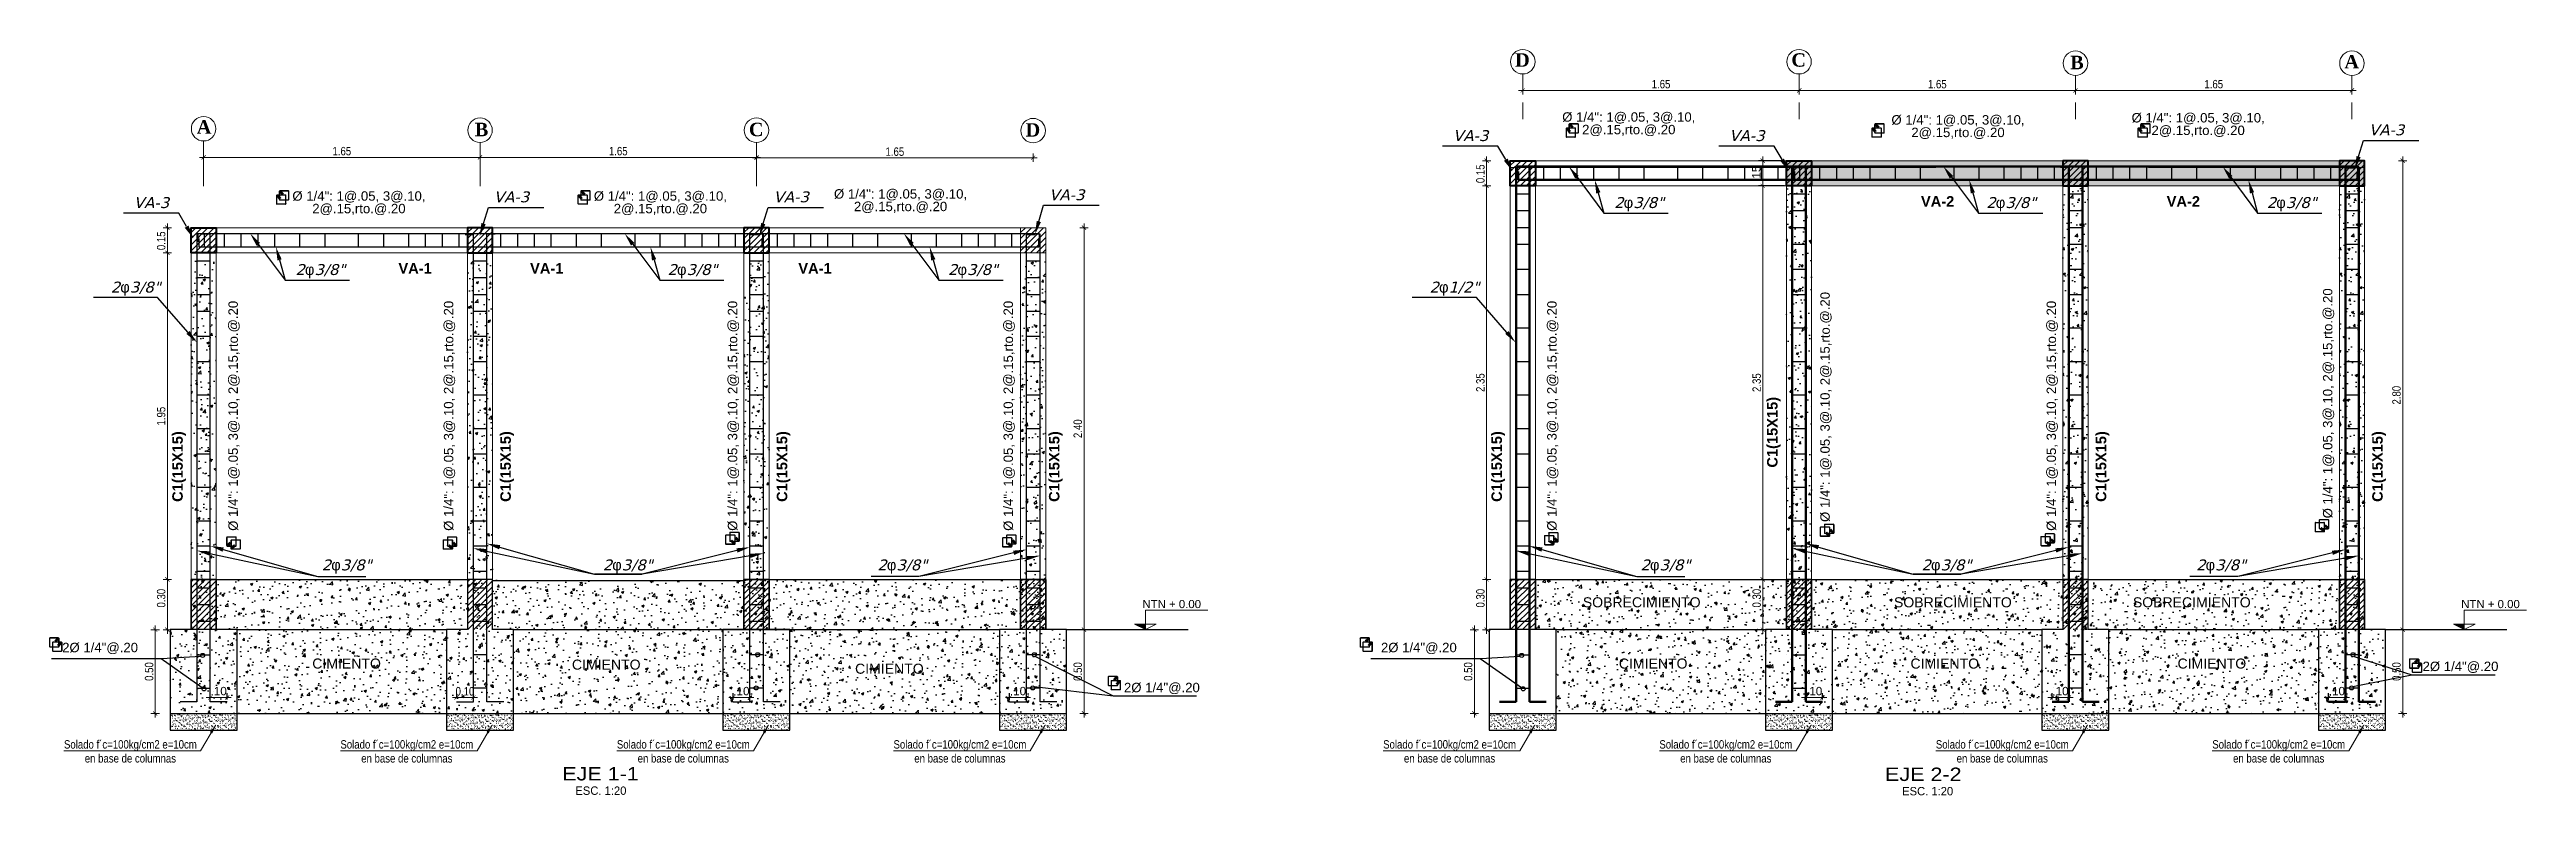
# Model space of a CAD drawing. Header units: metres. Extents: x 912 to 1393, y 476 to 584.
# Drawn here: x 1260.09 to 1274.87, y 494.6 to 499.06 of the extents above; entities that cross this region are included whole.
import ezdxf
from ezdxf import colors
from ezdxf.entities.mleader import LeaderData, LeaderLine
from ezdxf.math import Vec2, Vec3

# ---------------------------------------------------------------- set-up
doc = ezdxf.new("R2010")
doc.units = ezdxf.units.M
for name, pattern in [('ACAD_ISO04W100', [30, 24, -3, 0, -3]), ('DASHDOTX2', [2, 1, -0.5, 0, -0.5]), ('DASHEDX2', [38.1, 25.4, -12.7]), ('HIDDEN2', [0.1875, 0.125, -0.0625])]:
    doc.linetypes.add(name, pattern=pattern)
for name, color, linetype, lineweight in [('-Achurado', 251, 'Continuous', 5), ('A_Columnas', 7, 'Continuous', 40), ('Cotas', 7, 'Continuous', 20), ('Especificaciones', 7, 'Continuous', 20), ('FIC-2ES_ACERO_', 160, 'Continuous', 30), ('FIC-2ES_COLUMNA', 152, 'Continuous', 30), ('FIC-2ES_CONCRETO 210', 251, 'Continuous', 30), ('Flechas', 122, 'Continuous', 20), ('Muro Alto', 5, 'Continuous', 40), ('P 0.05', 7, 'Continuous', 13), ('pisos', 8, 'Continuous', 13), ('PL-020', 7, 'Continuous', 20), ('PL-03', 7, 'Continuous', 30), ('TEXTO', 7, 'Continuous', 20), ('Textos', 7, 'Continuous', 30)]:
    doc.layers.add(name, color=color, linetype=linetype, lineweight=lineweight)
doc.layers.add('A_50_CotasExter', color=253, linetype='Continuous')
doc.layers.add('PL-05', color=7, linetype='Continuous')
doc.layers.add('FIC-2ES_COTAS', color=7, linetype='Continuous', lineweight=5, true_color=0x6b006b)
doc.styles.add('-Arial Narrow', font='ARIALN.TTF')
doc.styles.add('ARIAL', font='arial.ttf')
doc.styles.add('ILICH', font='timesbd.ttf')
doc.styles.add('R80_50', font='verdanai.ttf', dxfattribs={"height": 0.065})
doc.styles.add('ROMANS', font='ARIALN.TTF')
doc.styles.add('style1', font='arial.ttf')
doc.styles.add('sw 721', font='swissel.ttf')
doc.styles.add('TECHNICLIGHT', font='tel_____.pfb')
doc.dimstyles.new('corte 25', dxfattribs={"dimtxt": 0.05, "dimasz": 0.025, "dimexe": 0.025, "dimexo": 0.0125, "dimgap": 0.0125, "dimtad": 1, "dimzin": 4, "dimdsep": 46, "dimtxsty": 'ARIAL', "dimblk": 'ARCHTICK', "dimcen": 0.025, "dimdle": 0.025, "dimclrd": 256, "dimclre": 256, "dimclrt": 7, "dimadec": 0, "dimazin": 0, "dimtfac": 1, "dimtix": 1, "dimtmove": 0, "dimatfit": 3, "dimfxl": 0.1, "dimlwd": -1, "dimarcsym": 0})
doc.dimstyles.new('Esc 1_20n', dxfattribs={"dimscale": 0.02, "dimtxt": 2, "dimasz": 1, "dimexe": 1, "dimexo": 1, "dimgap": 0.45, "dimtad": 1, "dimtoh": 1, "dimzin": 3, "dimdsep": 46, "dimtxsty": '-Arial Narrow', "dimblk": 'ARCHTICK', "dimcen": 1, "dimdle": 1, "dimclrd": 252, "dimclre": 252, "dimclrt": 252, "dimadec": 0, "dimazin": 0, "dimtfac": 1, "dimtix": 1, "dimtmove": 1, "dimatfit": 2, "dimldrblk": 'ARCHTICK', "dimfxl": 1, "dimfxlon": 1, "dimtolj": 2, "dimlwd": 5, "dimlwe": 5, "dimarcsym": 0})
pattern_1 = [(50, (24.07489, -3.57818), (0.145747735, -0.012751268), [0.01524, -0.16764]), (355, (24.07489, -3.57818), (-0.028194737, 0.152845476), [0.012192, -0.134112467]), (100.451445, (24.08704, -3.57925), (0.117552998, 0.140094202), [0.012952007, -0.142472196]), (46.1842, (24.07489, -3.53754), (0.216863233, -0.033633862), [0.02286, -0.25146]), (96.635558, (24.09296, -3.54035), (0.189923307, 0.1979409), [0.01942802, -0.213708487]), (351.184151, (24.0749, -3.53754), (0.189923307, 0.1979409), [0.018287974, -0.201167786]), (21, (24.09521, -3.5477), (0.121291513, -0.081812159), [0.01524, -0.16764]), (326, (24.09521, -3.5477), (0.049441623, 0.147350373), [0.012192, -0.134112]), (71.451445, (24.10532, -3.55452), (0.170733135, 0.065538215), [0.012952007, -0.14247195]), (37.5, (24.07489, -3.578183), (0.0024708826, 0.067644031), [0, -0.1324864, 0, -0.136144, 0, -0.13462]), (7.5, (24.07489, -3.57818), (0.05345573, 0.08014446), [0, -0.0776224, 0, -0.1294384, 0, -0.051308]), (327.5, (24.029576, -3.578183), (0.1084724761, -0.0045829952), [0, -0.0508, 0, -0.158496, 0, -0.210312]), (317.5, (24.00926, -3.57818), (0.118503345, 0.020341193), [0, -0.06604, 0, -0.1052576, 0, -0.149352])]
pattern_2 = [(50, (25.07489, -3.57818), (0.145747735, -0.012751268), [0.01524, -0.16764]), (355, (25.07489, -3.57818), (-0.028194737, 0.152845476), [0.012192, -0.134112467]), (100.451445, (25.08704, -3.57925), (0.117552998, 0.140094202), [0.012952007, -0.142472196]), (46.1842, (25.07489, -3.53754), (0.216863233, -0.033633862), [0.02286, -0.25146]), (96.635558, (25.09296, -3.54035), (0.189923307, 0.1979409), [0.01942802, -0.213708487]), (351.184151, (25.0749, -3.53754), (0.189923307, 0.1979409), [0.018287974, -0.201167786]), (21, (25.09521, -3.5477), (0.121291513, -0.081812159), [0.01524, -0.16764]), (326, (25.09521, -3.5477), (0.049441623, 0.147350373), [0.012192, -0.134112]), (71.451445, (25.10532, -3.55452), (0.170733135, 0.065538215), [0.012952007, -0.14247195]), (37.5, (25.07489, -3.578183), (0.0024708826, 0.067644031), [0, -0.1324864, 0, -0.136144, 0, -0.13462]), (7.5, (25.07489, -3.57818), (0.05345573, 0.08014446), [0, -0.0776224, 0, -0.1294384, 0, -0.051308]), (327.5, (25.029576, -3.578183), (0.1084724761, -0.0045829952), [0, -0.0508, 0, -0.158496, 0, -0.210312]), (317.5, (25.00926, -3.57818), (0.118503345, 0.020341193), [0, -0.06604, 0, -0.1052576, 0, -0.149352])]

msp = doc.modelspace()

# ---------------------------------------------------------------- texts
at = {"layer": 'A_Columnas', "lineweight": 9, "attachment_point": 5, "style": 'style1'}
for s, insert, char_height, width in [('\\pxsm0.8;Ø 1/4": 1@.05, 3@.10, 2@.15,rto.@.20', (1269.5135, 498.612), 0.05625, 0.881569), ('\\pxsm0.8;Ø 1/4": 1@.05, 3@.10, 2@.15,rto.@.20', (1271.4785, 498.5949), 0.05625, 0.881569), ('\\pxsm0.8;Ø 1/4": 1@.05, 3@.10, 2@.15,rto.@.20', (1272.9119, 498.6074), 0.05625, 0.881569), ('\\pxsm0.8;Ø 1/4": 1@.05, 3@.10, 2@.15,rto.@.20', (1265.1669, 498.1528), 0.05625, 0.881569), ('\\pxsm0.8;Ø 1/4": 1@.05, 3@.10, 2@.15,rto.@.20', (1261.9342, 498.1403), 0.05625, 0.881569), ('\\pxsm0.8;Ø 1/4": 1@.05, 3@.10, 2@.15,rto.@.20', (1263.7335, 498.1403), 0.05625, 0.881569), ('{\\fArial|b1|i0|c0|p34;VA-2 }', (1271.3569, 498.1515), 0.0625, 0.8), ('{\\fArial|b1|i0|c0|p34;VA-2}', (1272.8235, 498.1515), 0.0625, 0.8), ('{\\fArial|b1|i0|c0|p34;VA-1 }', (1262.2695, 497.7515), 0.0625, 0.8), ('{\\fArial|b1|i0|c0|p34;VA-1 }', (1263.0551, 497.7515), 0.0625, 0.8), ('{\\fArial|b1|i0|c0|p34;VA-1 }', (1264.6563, 497.7515), 0.0625, 0.8), ('2Ø 1/4"@.20', (1260.3893, 495.4819), 0.05625, 0.72), ('2Ø 1/4"@.20', (1268.2606, 495.4819), 0.05625, 0.72), ('2Ø 1/4"@.20', (1266.7268, 495.243), 0.05625, 0.62), ('2Ø 1/4"@.20', (1274.4778, 495.3694), 0.05625, 0.62)]:
    msp.add_mtext(s, dxfattribs=dict(at, insert=insert, char_height=char_height, width=width))
at = {"layer": 'A_Columnas', "lineweight": 9, "attachment_point": 5, "rotation": 90, "style": 'style1'}
for s, insert, char_height, width in [('\\pxsm0.8;Ø 1/4": 1@.05, 3@.10, 2@.15,rto.@.20', (1273.6906, 496.9454), 0.05625, 2.104752), ('\\pxsm0.8;Ø 1/4": 1@.05, 3@.10, 2@.15,rto.@.20', (1261.189, 496.8709), 0.05625, 2.104752), ('\\pxsm0.8;Ø 1/4": 1@.05, 3@.10, 2@.15,rto.@.20', (1262.4751, 496.8709), 0.05625, 2.104752), ('\\pxsm0.8;Ø 1/4": 1@.05, 3@.10, 2@.15,rto.@.20', (1264.1698, 496.8709), 0.05625, 2.104752), ('\\pxsm0.8;Ø 1/4": 1@.05, 3@.10, 2@.15,rto.@.20', (1265.8155, 496.8709), 0.05625, 2.104752), ('\\pxsm0.8;Ø 1/4": 1@.05, 3@.10, 2@.15,rto.@.20', (1269.0603, 496.8709), 0.05625, 2.104752), ('\\pxsm0.8;Ø 1/4": 1@.05, 3@.10, 2@.15,rto.@.20', (1270.6906, 496.9238), 0.05625, 2.104752), ('\\pxsm0.8;Ø 1/4": 1@.05, 3@.10, 2@.15,rto.@.20', (1272.0411, 496.8709), 0.05625, 2.104752), ('{\\fArial|b1|i0|c0|p34;C1(15X15)}', (1270.3795, 496.7727), 0.0625, 0.8), ('{\\fArial|b1|i0|c0|p34;C1(15X15)}', (1260.8608, 496.568), 0.0625, 0.8), ('{\\fArial|b1|i0|c0|p34;C1(15X15)}', (1262.819, 496.568), 0.0625, 0.8), ('{\\fArial|b1|i0|c0|p34;C1(15X15)}', (1264.469, 496.568), 0.0625, 0.8), ('{\\fArial|b1|i0|c0|p34;C1(15X15)}', (1266.0934, 496.568), 0.0625, 0.8), ('{\\fArial|b1|i0|c0|p34;C1(15X15)}', (1268.7346, 496.568), 0.0625, 0.8), ('{\\fArial|b1|i0|c0|p34;C1(15X15)}', (1272.3417, 496.568), 0.0625, 0.8), ('{\\fArial|b1|i0|c0|p34;C1(15X15)}', (1273.9917, 496.568), 0.0625, 0.8)]:
    msp.add_mtext(s, dxfattribs=dict(at, insert=insert, char_height=char_height, width=width))
at = {"layer": 'Especificaciones', "linetype": 'ACAD_ISO04W100', "char_height": 0.065, "width": 0.387333, "attachment_point": 1, "style": 'R80_50'}
for s, insert in [('VA-3', (1268.4646, 498.5766)), ('VA-3', (1270.1134, 498.5766)), ('VA-3', (1273.9316, 498.6108)), ('VA-3', (1266.0541, 498.2233)), ('VA-3', (1260.5907, 498.1766)), ('VA-3', (1262.7396, 498.2108)), ('VA-3', (1264.409, 498.2108)), ('2{\\fSymbol|b0|i0|c2|p18;f}3/8"', (1269.4266, 498.1768)), ('2{\\fSymbol|b0|i0|c2|p18;f}3/8"', (1271.6474, 498.1768)), ('2{\\fSymbol|b0|i0|c2|p18;f}3/8"', (1273.3216, 498.1768)), ('2{\\fSymbol|b0|i0|c2|p18;f}3/8"', (1261.5553, 497.7768)), ('2{\\fSymbol|b0|i0|c2|p18;f}3/8"', (1263.7761, 497.7768)), ('2{\\fSymbol|b0|i0|c2|p18;f}3/8"', (1265.4502, 497.7768)), ('2{\\fSymbol|b0|i0|c2|p18;f}3/8"', (1260.4532, 497.672)), ('2{\\fSymbol|b0|i0|c2|p18;f}1/2"', (1268.3245, 497.672)), ('2{\\fSymbol|b0|i0|c2|p18;f}3/8"', (1261.7122, 496.0132)), ('2{\\fSymbol|b0|i0|c2|p18;f}3/8"', (1263.3895, 496.0132)), ('2{\\fSymbol|b0|i0|c2|p18;f}3/8"', (1265.0285, 496.0132)), ('2{\\fSymbol|b0|i0|c2|p18;f}3/8"', (1269.5835, 496.0132)), ('2{\\fSymbol|b0|i0|c2|p18;f}3/8"', (1271.2608, 496.0132)), ('2{\\fSymbol|b0|i0|c2|p18;f}3/8"', (1272.8998, 496.0132))]:
    msp.add_mtext(s, dxfattribs=dict(at, insert=insert))
at = {"layer": 'FIC-2ES_COTAS', "style": 'ILICH'}
for s, p in [('A', (1260.9659, 498.5556, 478.457)), ('B', (1262.6258, 498.5406, 478.457)), ('C', (1264.2619, 498.5406, 478.457)), ('D', (1265.9131, 498.5381, 478.457))]:
    msp.add_text(s, height=0.08, dxfattribs=at).set_placement(p)
at = {"layer": 'PL-03', "color": 250, "linetype": 'Continuous', "style": 'TECHNICLIGHT'}
for p in [(1263.226, 494.6079), (1271.145, 494.6048)]:
    msp.add_text('ESC. 1:20', height=0.05, dxfattribs=at).set_placement(p)
at = {"layer": 'PL-03', "char_height": 0.05, "width": 0.815284, "attachment_point": 2, "style": 'ROMANS'}
for insert in [(1260.5701, 494.9341), (1262.2201, 494.9341), (1263.8701, 494.9341), (1265.5213, 494.9341), (1268.4439, 494.9341), (1270.0927, 494.9341), (1271.7427, 494.9341), (1273.3927, 494.9341)]:
    msp.add_mtext('Solado f´c=100kg/cm2 e=10cm en base de columnas', dxfattribs=dict(at, insert=insert))
at = {"layer": 'PL-05', "style": 'TECHNICLIGHT', "width": 1.2}
for s, p in [(' EJE 1-1', (1263.1124, 494.6938)), (' EJE 2-2', (1271.0075, 494.6906))]:
    msp.add_text(s, height=0.08, dxfattribs=at).set_placement(p)
at = {"layer": 'TEXTO', "char_height": 0.06, "width": 1.32753, "attachment_point": 3}
for s, insert in [('{\\fArial|b0|i0|c0|p34;SOBRECIMIENTO}', (1269.9422, 495.7875)), ('{\\fArial|b0|i0|c0|p34;SOBRECIMIENTO}', (1271.7995, 495.7875)), ('{\\fArial|b0|i0|c0|p34;SOBRECIMIENTO}', (1273.2255, 495.7875)), ('\\pxqc;{\\fArial|b0|i0|c0|p34;CIMIENTO}', (1262.5243, 495.4218)), ('\\pxqc;{\\fArial|b0|i0|c0|p34;CIMIENTO}', (1264.0742, 495.4154)), ('\\pxqc;{\\fArial|b0|i0|c0|p34;CIMIENTO}', (1270.323, 495.4218)), ('\\pxqc;{\\fArial|b0|i0|c0|p34;CIMIENTO}', (1272.0633, 495.4218)), ('\\pxqc;{\\fArial|b0|i0|c0|p34;CIMIENTO}', (1273.6577, 495.4218)), ('\\pxqc;{\\fArial|b0|i0|c0|p34;CIMIENTO}', (1265.7641, 495.3909))]:
    msp.add_mtext(s, dxfattribs=dict(at, insert=insert))
at = {"layer": 'Textos', "ltscale": 1.6, "style": 'ILICH'}
for s, p in [('D', (1268.835, 498.9556, 478.457)), ('C', (1270.4838, 498.9556, 478.457)), ('B', (1272.1484, 498.9406, 478.457)), ('A', (1273.7846, 498.9454, 478.457))]:
    msp.add_text(s, height=0.08, dxfattribs=at).set_placement(p)

# ---------------------------------------------------------------- blocks, each defined once
blk = doc.blocks.new('_ArchTick')
at = {"layer": 'pisos', "color": 0, "const_width": 0.15}
blk.add_lwpolyline([(-0.5, -0.5), (0.5, 0.5)], dxfattribs=at)
blk = doc.blocks.new('*D281')
at = {"layer": 'A_50_CotasExter', "color": 252, "lineweight": 5, "transparency": 16777216}
for p, q in [((1260.982, 498.414), (1262.682, 498.414)), ((1261.007, 498.389), (1261.007, 498.439)), ((1262.657, 498.389), (1262.657, 498.439))]:
    blk.add_line(p, q, dxfattribs=at)
at = {"layer": 'DEFPOINTS', "color": 0, "lineweight": 20, "transparency": 16777216}
for p in [(1262.657, 498.414), (1261.007, 498.241), (1262.657, 498.241)]:
    blk.add_point(p, dxfattribs=at)
at = {"layer": 'A_50_CotasExter', "color": 252, "lineweight": 5, "transparency": 16777216, "xscale": 0.025, "yscale": 0.025, "zscale": 0.025, "rotation": 180}
blk.add_blockref('_ArchTick', (1261.007, 498.414), dxfattribs=at)
at = {"layer": 'A_50_CotasExter', "color": 252, "lineweight": 5, "transparency": 16777216, "xscale": 0.025, "yscale": 0.025, "zscale": 0.025}
blk.add_blockref('_ArchTick', (1262.657, 498.414), dxfattribs=at)
at = {"layer": 'A_50_CotasExter', "color": 252, "transparency": 16777216, "insert": (1261.832, 498.451), "char_height": 0.05, "attachment_point": 5, "style": '-Arial Narrow'}
blk.add_mtext('\\A2;1.65', dxfattribs=at)
blk = doc.blocks.new('ESTRIBOS')
at = {"layer": 'Especificaciones', "linetype": 'ACAD_ISO04W100'}
for p, q in [((1246.682, 500.76), (1246.682, 500.808)), ((1246.684, 500.805), (1246.699, 500.789)), ((1246.685, 500.807), (1246.699, 500.793)), ((1246.685, 500.76), (1246.685, 500.804)), ((1246.699, 500.813), (1246.687, 500.813)), ((1246.699, 500.81), (1246.687, 500.81)), ((1246.687, 500.758), (1246.735, 500.758)), ((1246.687, 500.756), (1246.735, 500.756)), ((1246.688, 500.809), (1246.699, 500.798)), ((1246.691, 500.81), (1246.699, 500.802)), ((1246.699, 500.785), (1246.699, 500.833)), ((1246.701, 500.83), (1246.718, 500.813)), ((1246.702, 500.832), (1246.72, 500.815)), ((1246.702, 500.785), (1246.702, 500.829)), ((1246.735, 500.813), (1246.702, 500.813)), ((1246.735, 500.81), (1246.702, 500.81)), ((1246.702, 500.799), (1246.708, 500.794)), ((1246.702, 500.796), (1246.706, 500.792)), ((1246.702, 500.79), (1246.703, 500.789)), ((1246.703, 500.789), (1246.702, 500.788)), ((1246.752, 500.838), (1246.704, 500.838)), ((1246.752, 500.835), (1246.704, 500.835)), ((1246.704, 500.783), (1246.737, 500.783)), ((1246.704, 500.781), (1246.737, 500.781)), ((1246.705, 500.835), (1246.723, 500.817)), ((1246.708, 500.794), (1246.706, 500.792)), ((1246.708, 500.835), (1246.725, 500.819)), ((1246.72, 500.815), (1246.718, 500.813)), ((1246.737, 500.808), (1246.737, 500.76)), ((1246.739, 500.808), (1246.739, 500.76)), ((1246.739, 500.783), (1246.752, 500.783)), ((1246.739, 500.781), (1246.752, 500.781)), ((1246.754, 500.833), (1246.754, 500.785)), ((1246.756, 500.834), (1246.756, 500.785))]:
    blk.add_line(p, q, dxfattribs=at)
for centre, radius, start, end in [((1246.687, 500.808), 0.00452, 90, 225), ((1246.687, 500.76), 0.00452, 180, 270), ((1246.687, 500.808), 0.00206, 45.0001, 225), ((1246.687, 500.76), 0.00206, 180, 270), ((1246.704, 500.833), 0.00452, 90, 225), ((1246.704, 500.785), 0.00452, 180, 270), ((1246.704, 500.833), 0.00206, 45.0001, 225), ((1246.704, 500.785), 0.00206, 180, 270), ((1246.735, 500.808), 0.00452, 0, 90), ((1246.735, 500.808), 0.00206, 0, 90), ((1246.735, 500.76), 0.00206, 270, 0), ((1246.735, 500.76), 0.00452, 270, 0), ((1246.752, 500.833), 0.00452, 0, 90), ((1246.752, 500.833), 0.00206, 0, 90), ((1246.752, 500.785), 0.00452, 270, 0), ((1246.752, 500.785), 0.00206, 270, 0)]:
    blk.add_arc(centre, radius, start, end, dxfattribs=at)
blk = doc.blocks.new('*D91')
at = {"layer": 'Cotas', "ltscale": 0.1, "transparency": 16777216}
blk.add_line((1261.022, 495.189), (1261.172, 495.189), dxfattribs=at)
at = {"layer": 'Cotas', "lineweight": -2, "ltscale": 0.1, "transparency": 16777216}
for p, q in [((1261.047, 495.177), (1261.047, 495.214)), ((1261.147, 495.177), (1261.147, 495.214))]:
    blk.add_line(p, q, dxfattribs=at)
at = {"layer": 'DEFPOINTS', "color": 0, "lineweight": 20, "ltscale": 0.1, "transparency": 16777216}
for p in [(1261.047, 495.164), (1261.147, 495.189), (1261.147, 495.164)]:
    blk.add_point(p, dxfattribs=at)
at = {"layer": 'Cotas', "ltscale": 0.1, "transparency": 16777216, "xscale": 0.025, "yscale": 0.025, "zscale": 0.025, "rotation": 180}
blk.add_blockref('_ArchTick', (1261.047, 495.189), dxfattribs=at)
at = {"layer": 'Cotas', "ltscale": 0.1, "transparency": 16777216, "xscale": 0.025, "yscale": 0.025, "zscale": 0.025}
blk.add_blockref('_ArchTick', (1261.147, 495.189), dxfattribs=at)
at = {"layer": 'Cotas', "color": 7, "lineweight": 13, "ltscale": 0.1, "transparency": 16777216, "insert": (1261.097, 495.227), "char_height": 0.05, "attachment_point": 5, "style": 'ARIAL'}
blk.add_mtext('.10', dxfattribs=at)
blk = doc.blocks.new('*D89')
at = {"layer": 'Cotas', "ltscale": 0.1, "transparency": 16777216}
blk.add_line((1264.142, 495.189), (1264.292, 495.189), dxfattribs=at)
at = {"layer": 'Cotas', "lineweight": -2, "ltscale": 0.1, "transparency": 16777216}
for p, q in [((1264.167, 495.177), (1264.167, 495.214)), ((1264.267, 495.177), (1264.267, 495.214))]:
    blk.add_line(p, q, dxfattribs=at)
at = {"layer": 'DEFPOINTS', "color": 0, "lineweight": 20, "ltscale": 0.1, "transparency": 16777216}
for p in [(1264.167, 495.164), (1264.267, 495.189), (1264.267, 495.164)]:
    blk.add_point(p, dxfattribs=at)
at = {"layer": 'Cotas', "ltscale": 0.1, "transparency": 16777216, "xscale": 0.025, "yscale": 0.025, "zscale": 0.025, "rotation": 180}
blk.add_blockref('_ArchTick', (1264.167, 495.189), dxfattribs=at)
at = {"layer": 'Cotas', "ltscale": 0.1, "transparency": 16777216, "xscale": 0.025, "yscale": 0.025, "zscale": 0.025}
blk.add_blockref('_ArchTick', (1264.267, 495.189), dxfattribs=at)
at = {"layer": 'Cotas', "color": 7, "lineweight": 13, "ltscale": 0.1, "transparency": 16777216, "insert": (1264.217, 495.227), "char_height": 0.05, "attachment_point": 5, "style": 'ARIAL'}
blk.add_mtext('.10', dxfattribs=at)
blk = doc.blocks.new('*D286')
at = {"layer": 'A_50_CotasExter', "color": 252, "lineweight": 5, "transparency": 16777216}
for p, q in [((1260.743, 495.594), (1260.693, 495.594)), ((1260.718, 495.069), (1260.718, 495.619)), ((1260.743, 495.094), (1260.693, 495.094))]:
    blk.add_line(p, q, dxfattribs=at)
at = {"layer": 'DEFPOINTS', "color": 0, "lineweight": 20, "transparency": 16777216}
for p in [(1260.718, 495.594), (1260.808, 495.594), (1260.808, 495.094)]:
    blk.add_point(p, dxfattribs=at)
at = {"layer": 'A_50_CotasExter', "color": 252, "lineweight": 5, "transparency": 16777216, "xscale": 0.025, "yscale": 0.025, "zscale": 0.025}
for p, rotation in [((1260.718, 495.594), 90), ((1260.718, 495.094), 270)]:
    blk.add_blockref('_ArchTick', p, dxfattribs=dict(at, rotation=rotation))
at = {"layer": 'A_50_CotasExter', "color": 252, "transparency": 16777216, "insert": (1260.682, 495.344), "char_height": 0.05, "attachment_point": 5, "rotation": 90, "style": '-Arial Narrow'}
blk.add_mtext('\\A2;0.50', dxfattribs=at)
blk = doc.blocks.new('*D287')
at = {"layer": 'A_50_CotasExter', "color": 252, "lineweight": 5, "transparency": 16777216}
for p, q in [((1260.816, 495.894), (1260.766, 495.894)), ((1260.791, 495.569), (1260.791, 495.919)), ((1260.816, 495.594), (1260.766, 495.594))]:
    blk.add_line(p, q, dxfattribs=at)
at = {"layer": 'DEFPOINTS', "color": 0, "lineweight": 20, "transparency": 16777216}
for p in [(1260.791, 495.894), (1260.932, 495.894), (1260.933, 495.594)]:
    blk.add_point(p, dxfattribs=at)
at = {"layer": 'A_50_CotasExter', "color": 252, "lineweight": 5, "transparency": 16777216, "xscale": 0.025, "yscale": 0.025, "zscale": 0.025}
for p, rotation in [((1260.791, 495.894), 90), ((1260.791, 495.594), 270)]:
    blk.add_blockref('_ArchTick', p, dxfattribs=dict(at, rotation=rotation))
at = {"layer": 'A_50_CotasExter', "color": 252, "transparency": 16777216, "insert": (1260.754, 495.782), "char_height": 0.05, "attachment_point": 5, "rotation": 90, "style": '-Arial Narrow'}
blk.add_mtext('\\A2;0.30', dxfattribs=at)
blk = doc.blocks.new('*D90')
at = {"layer": 'A_50_CotasExter', "color": 252, "lineweight": 5, "transparency": 16777216}
for p, q in [((1260.816, 497.844), (1260.766, 497.844)), ((1260.791, 495.869), (1260.791, 497.869)), ((1260.816, 495.894), (1260.766, 495.894))]:
    blk.add_line(p, q, dxfattribs=at)
at = {"layer": 'DEFPOINTS', "color": 0, "lineweight": 20, "transparency": 16777216}
for p in [(1260.791, 497.844), (1260.932, 497.844), (1260.932, 495.894)]:
    blk.add_point(p, dxfattribs=at)
at = {"layer": 'A_50_CotasExter', "color": 252, "lineweight": 5, "transparency": 16777216, "xscale": 0.025, "yscale": 0.025, "zscale": 0.025}
for p, rotation in [((1260.791, 497.844), 90), ((1260.791, 495.894), 270)]:
    blk.add_blockref('_ArchTick', p, dxfattribs=dict(at, rotation=rotation))
at = {"layer": 'A_50_CotasExter', "color": 252, "transparency": 16777216, "insert": (1260.754, 496.869), "char_height": 0.05, "attachment_point": 5, "rotation": 90, "style": '-Arial Narrow'}
blk.add_mtext('\\A2;1.95', dxfattribs=at)
blk = doc.blocks.new('*D92')
at = {"layer": 'A_50_CotasExter', "color": 252, "lineweight": 5, "transparency": 16777216}
for p, q in [((1260.816, 497.994), (1260.766, 497.994)), ((1260.791, 497.819), (1260.791, 498.019)), ((1260.816, 497.844), (1260.766, 497.844))]:
    blk.add_line(p, q, dxfattribs=at)
at = {"layer": 'DEFPOINTS', "color": 0, "lineweight": 20, "transparency": 16777216}
for p in [(1260.791, 497.994), (1260.932, 497.994), (1260.932, 497.844)]:
    blk.add_point(p, dxfattribs=at)
at = {"layer": 'A_50_CotasExter', "color": 252, "lineweight": 5, "transparency": 16777216, "xscale": 0.025, "yscale": 0.025, "zscale": 0.025}
for p, rotation in [((1260.791, 497.994), 90), ((1260.791, 497.844), 270)]:
    blk.add_blockref('_ArchTick', p, dxfattribs=dict(at, rotation=rotation))
at = {"layer": 'A_50_CotasExter', "color": 252, "transparency": 16777216, "insert": (1260.754, 497.916), "char_height": 0.05, "attachment_point": 5, "rotation": 90, "style": '-Arial Narrow'}
blk.add_mtext('\\A2;0.15', dxfattribs=at)
blk = doc.blocks.new('*D96')
at = {"layer": 'A_50_CotasExter', "color": 252, "lineweight": 5, "transparency": 16777216}
for p, q in [((1262.492, 495.189), (1262.642, 495.189)), ((1262.517, 495.189), (1262.517, 495.214)), ((1262.617, 495.189), (1262.617, 495.214))]:
    blk.add_line(p, q, dxfattribs=at)
at = {"layer": 'DEFPOINTS', "color": 0, "lineweight": 20, "transparency": 16777216}
for p in [(1262.517, 495.164), (1262.617, 495.189), (1262.617, 495.164)]:
    blk.add_point(p, dxfattribs=at)
at = {"layer": 'A_50_CotasExter', "color": 252, "lineweight": 5, "transparency": 16777216, "xscale": 0.025, "yscale": 0.025, "zscale": 0.025, "rotation": 180}
blk.add_blockref('_ArchTick', (1262.517, 495.189), dxfattribs=at)
at = {"layer": 'A_50_CotasExter', "color": 252, "lineweight": 5, "transparency": 16777216, "xscale": 0.025, "yscale": 0.025, "zscale": 0.025}
blk.add_blockref('_ArchTick', (1262.617, 495.189), dxfattribs=at)
at = {"layer": 'A_50_CotasExter', "color": 252, "transparency": 16777216, "insert": (1262.567, 495.226), "char_height": 0.05, "attachment_point": 5, "style": '-Arial Narrow'}
blk.add_mtext('\\A2;0.10', dxfattribs=at)
blk = doc.blocks.new('*D282')
at = {"layer": 'A_50_CotasExter', "color": 252, "lineweight": 5, "transparency": 16777216}
for p, q in [((1262.632, 498.414), (1264.332, 498.414)), ((1262.657, 498.389), (1262.657, 498.439)), ((1264.307, 498.389), (1264.307, 498.439))]:
    blk.add_line(p, q, dxfattribs=at)
at = {"layer": 'DEFPOINTS', "color": 0, "lineweight": 20, "transparency": 16777216}
for p in [(1264.307, 498.414), (1262.657, 498.241), (1264.307, 498.241)]:
    blk.add_point(p, dxfattribs=at)
at = {"layer": 'A_50_CotasExter', "color": 252, "lineweight": 5, "transparency": 16777216, "xscale": 0.025, "yscale": 0.025, "zscale": 0.025, "rotation": 180}
blk.add_blockref('_ArchTick', (1262.657, 498.414), dxfattribs=at)
at = {"layer": 'A_50_CotasExter', "color": 252, "lineweight": 5, "transparency": 16777216, "xscale": 0.025, "yscale": 0.025, "zscale": 0.025}
blk.add_blockref('_ArchTick', (1264.307, 498.414), dxfattribs=at)
at = {"layer": 'A_50_CotasExter', "color": 252, "transparency": 16777216, "insert": (1263.482, 498.451), "char_height": 0.05, "attachment_point": 5, "style": '-Arial Narrow'}
blk.add_mtext('\\A2;1.65', dxfattribs=at)
blk = doc.blocks.new('*D290')
at = {"layer": 'A_50_CotasExter', "color": 252, "lineweight": 5, "transparency": 16777216}
for p, q in [((1270.505, 498.814), (1272.205, 498.814)), ((1270.53, 498.789), (1270.53, 498.839)), ((1272.18, 498.789), (1272.18, 498.839))]:
    blk.add_line(p, q, dxfattribs=at)
at = {"layer": 'DEFPOINTS', "color": 0, "lineweight": 20, "transparency": 16777216}
for p in [(1272.18, 498.814), (1270.53, 498.641), (1272.18, 498.641)]:
    blk.add_point(p, dxfattribs=at)
at = {"layer": 'A_50_CotasExter', "color": 252, "lineweight": 5, "transparency": 16777216, "xscale": 0.025, "yscale": 0.025, "zscale": 0.025, "rotation": 180}
blk.add_blockref('_ArchTick', (1270.53, 498.814), dxfattribs=at)
at = {"layer": 'A_50_CotasExter', "color": 252, "lineweight": 5, "transparency": 16777216, "xscale": 0.025, "yscale": 0.025, "zscale": 0.025}
blk.add_blockref('_ArchTick', (1272.18, 498.814), dxfattribs=at)
at = {"layer": 'A_50_CotasExter', "color": 252, "transparency": 16777216, "insert": (1271.355, 498.851), "char_height": 0.05, "attachment_point": 5, "style": '-Arial Narrow'}
blk.add_mtext('\\A2;1.65', dxfattribs=at)
blk = doc.blocks.new('*D98')
at = {"layer": 'Cotas', "ltscale": 0.1, "transparency": 16777216}
blk.add_line((1270.545, 495.189), (1270.695, 495.189), dxfattribs=at)
at = {"layer": 'Cotas', "lineweight": -2, "ltscale": 0.1, "transparency": 16777216}
for p, q in [((1270.57, 495.177), (1270.57, 495.214)), ((1270.67, 495.177), (1270.67, 495.214))]:
    blk.add_line(p, q, dxfattribs=at)
at = {"layer": 'DEFPOINTS', "color": 0, "lineweight": 20, "ltscale": 0.1, "transparency": 16777216}
for p in [(1270.57, 495.164), (1270.67, 495.189), (1270.67, 495.164)]:
    blk.add_point(p, dxfattribs=at)
at = {"layer": 'Cotas', "ltscale": 0.1, "transparency": 16777216, "xscale": 0.025, "yscale": 0.025, "zscale": 0.025, "rotation": 180}
blk.add_blockref('_ArchTick', (1270.57, 495.189), dxfattribs=at)
at = {"layer": 'Cotas', "ltscale": 0.1, "transparency": 16777216, "xscale": 0.025, "yscale": 0.025, "zscale": 0.025}
blk.add_blockref('_ArchTick', (1270.67, 495.189), dxfattribs=at)
at = {"layer": 'Cotas', "color": 7, "lineweight": 13, "ltscale": 0.1, "transparency": 16777216, "insert": (1270.62, 495.227), "char_height": 0.05, "attachment_point": 5, "style": 'ARIAL'}
blk.add_mtext('.10', dxfattribs=at)
blk = doc.blocks.new('*D99')
at = {"layer": 'Cotas', "ltscale": 0.1, "transparency": 16777216}
blk.add_line((1273.665, 495.189), (1273.815, 495.189), dxfattribs=at)
at = {"layer": 'Cotas', "lineweight": -2, "ltscale": 0.1, "transparency": 16777216}
for p, q in [((1273.69, 495.177), (1273.69, 495.214)), ((1273.79, 495.177), (1273.79, 495.214))]:
    blk.add_line(p, q, dxfattribs=at)
at = {"layer": 'DEFPOINTS', "color": 0, "lineweight": 20, "ltscale": 0.1, "transparency": 16777216}
for p in [(1273.69, 495.164), (1273.79, 495.189), (1273.79, 495.164)]:
    blk.add_point(p, dxfattribs=at)
at = {"layer": 'Cotas', "ltscale": 0.1, "transparency": 16777216, "xscale": 0.025, "yscale": 0.025, "zscale": 0.025, "rotation": 180}
blk.add_blockref('_ArchTick', (1273.69, 495.189), dxfattribs=at)
at = {"layer": 'Cotas', "ltscale": 0.1, "transparency": 16777216, "xscale": 0.025, "yscale": 0.025, "zscale": 0.025}
blk.add_blockref('_ArchTick', (1273.79, 495.189), dxfattribs=at)
at = {"layer": 'Cotas', "color": 7, "lineweight": 13, "ltscale": 0.1, "transparency": 16777216, "insert": (1273.74, 495.227), "char_height": 0.05, "attachment_point": 5, "style": 'ARIAL'}
blk.add_mtext('.10', dxfattribs=at)
blk = doc.blocks.new('*D100')
at = {"layer": 'A_50_CotasExter', "color": 252, "lineweight": 5, "transparency": 16777216}
for p, q in [((1270.339, 495.894), (1270.289, 495.894)), ((1270.314, 495.569), (1270.314, 495.919)), ((1270.339, 495.594), (1270.289, 495.594))]:
    blk.add_line(p, q, dxfattribs=at)
at = {"layer": 'DEFPOINTS', "color": 0, "lineweight": 20, "transparency": 16777216}
for p in [(1270.314, 495.894), (1270.455, 495.894), (1270.456, 495.594)]:
    blk.add_point(p, dxfattribs=at)
at = {"layer": 'A_50_CotasExter', "color": 252, "lineweight": 5, "transparency": 16777216, "xscale": 0.025, "yscale": 0.025, "zscale": 0.025}
for p, rotation in [((1270.314, 495.894), 90), ((1270.314, 495.594), 270)]:
    blk.add_blockref('_ArchTick', p, dxfattribs=dict(at, rotation=rotation))
at = {"layer": 'A_50_CotasExter', "color": 252, "transparency": 16777216, "insert": (1270.277, 495.782), "char_height": 0.05, "attachment_point": 5, "rotation": 90, "style": '-Arial Narrow'}
blk.add_mtext('\\A2;0.30', dxfattribs=at)
blk = doc.blocks.new('*D101')
at = {"layer": 'A_50_CotasExter', "color": 252, "lineweight": 5, "transparency": 16777216}
for p, q in [((1270.338, 498.244), (1270.288, 498.244)), ((1270.313, 495.869), (1270.313, 498.269)), ((1270.338, 495.894), (1270.288, 495.894))]:
    blk.add_line(p, q, dxfattribs=at)
at = {"layer": 'DEFPOINTS', "color": 0, "lineweight": 20, "transparency": 16777216}
for p in [(1270.313, 498.244), (1270.455, 498.244), (1270.455, 495.894)]:
    blk.add_point(p, dxfattribs=at)
at = {"layer": 'A_50_CotasExter', "color": 252, "lineweight": 5, "transparency": 16777216, "xscale": 0.025, "yscale": 0.025, "zscale": 0.025}
for p, rotation in [((1270.313, 498.244), 90), ((1270.313, 495.894), 270)]:
    blk.add_blockref('_ArchTick', p, dxfattribs=dict(at, rotation=rotation))
at = {"layer": 'A_50_CotasExter', "color": 252, "transparency": 16777216, "insert": (1270.277, 497.069), "char_height": 0.05, "attachment_point": 5, "rotation": 90, "style": '-Arial Narrow'}
blk.add_mtext('\\A2;2.35', dxfattribs=at)
blk = doc.blocks.new('*D102')
at = {"layer": 'Cotas', "lineweight": -2, "ltscale": 0.1, "transparency": 16777216}
for p, q in [((1270.442, 498.394), (1270.288, 498.394)), ((1270.442, 498.244), (1270.288, 498.244))]:
    blk.add_line(p, q, dxfattribs=at)
at = {"layer": 'Cotas', "ltscale": 0.1, "transparency": 16777216}
blk.add_line((1270.313, 498.219), (1270.313, 498.419), dxfattribs=at)
at = {"layer": 'DEFPOINTS', "color": 0, "lineweight": 20, "ltscale": 0.1, "transparency": 16777216}
for p in [(1270.313, 498.394), (1270.455, 498.394), (1270.455, 498.244)]:
    blk.add_point(p, dxfattribs=at)
at = {"layer": 'Cotas', "ltscale": 0.1, "transparency": 16777216, "xscale": 0.025, "yscale": 0.025, "zscale": 0.025}
for p, rotation in [((1270.313, 498.394), 90), ((1270.313, 498.244), 270)]:
    blk.add_blockref('_ArchTick', p, dxfattribs=dict(at, rotation=rotation))
at = {"layer": 'Cotas', "color": 7, "lineweight": 13, "ltscale": 0.1, "transparency": 16777216, "insert": (1270.275, 498.316), "char_height": 0.05, "attachment_point": 5, "rotation": 90, "style": 'ARIAL'}
blk.add_mtext('.15', dxfattribs=at)
blk = doc.blocks.new('*D292')
at = {"layer": 'A_50_CotasExter', "color": 252, "lineweight": 5, "transparency": 16777216}
for p, q in [((1274.108, 498.394), (1274.158, 498.394)), ((1274.133, 495.569), (1274.133, 498.419)), ((1274.108, 495.594), (1274.158, 495.594))]:
    blk.add_line(p, q, dxfattribs=at)
at = {"layer": 'DEFPOINTS', "color": 0, "lineweight": 20, "transparency": 16777216}
for p in [(1273.905, 498.394), (1274.133, 498.394), (1273.905, 495.594)]:
    blk.add_point(p, dxfattribs=at)
at = {"layer": 'A_50_CotasExter', "color": 252, "lineweight": 5, "transparency": 16777216, "xscale": 0.025, "yscale": 0.025, "zscale": 0.025}
for p, rotation in [((1274.133, 498.394), 90), ((1274.133, 495.594), 270)]:
    blk.add_blockref('_ArchTick', p, dxfattribs=dict(at, rotation=rotation))
at = {"layer": 'A_50_CotasExter', "color": 252, "transparency": 16777216, "insert": (1274.096, 496.994), "char_height": 0.05, "attachment_point": 5, "rotation": 90, "style": '-Arial Narrow'}
blk.add_mtext('\\A2;2.80', dxfattribs=at)
blk = doc.blocks.new('*D293')
at = {"layer": 'A_50_CotasExter', "color": 252, "lineweight": 5, "transparency": 16777216}
for p, q in [((1274.108, 495.594), (1274.158, 495.594)), ((1274.133, 495.069), (1274.133, 495.619)), ((1274.108, 495.094), (1274.158, 495.094))]:
    blk.add_line(p, q, dxfattribs=at)
at = {"layer": 'DEFPOINTS', "color": 0, "lineweight": 20, "transparency": 16777216}
for p in [(1274.03, 495.594), (1274.133, 495.594), (1274.03, 495.094)]:
    blk.add_point(p, dxfattribs=at)
at = {"layer": 'A_50_CotasExter', "color": 252, "lineweight": 5, "transparency": 16777216, "xscale": 0.025, "yscale": 0.025, "zscale": 0.025}
for p, rotation in [((1274.133, 495.594), 90), ((1274.133, 495.094), 270)]:
    blk.add_blockref('_ArchTick', p, dxfattribs=dict(at, rotation=rotation))
at = {"layer": 'A_50_CotasExter', "color": 252, "transparency": 16777216, "insert": (1274.096, 495.344), "char_height": 0.05, "attachment_point": 5, "rotation": 90, "style": '-Arial Narrow'}
blk.add_mtext('\\A2;0.50', dxfattribs=at)
blk = doc.blocks.new('*D97')
at = {"layer": 'Cotas', "ltscale": 0.1, "transparency": 16777216}
blk.add_line((1272.015, 495.189), (1272.165, 495.189), dxfattribs=at)
at = {"layer": 'Cotas', "lineweight": -2, "ltscale": 0.1, "transparency": 16777216}
for p, q in [((1272.04, 495.177), (1272.04, 495.214)), ((1272.14, 495.177), (1272.14, 495.214))]:
    blk.add_line(p, q, dxfattribs=at)
at = {"layer": 'DEFPOINTS', "color": 0, "lineweight": 20, "ltscale": 0.1, "transparency": 16777216}
for p in [(1272.04, 495.164), (1272.14, 495.189), (1272.14, 495.164)]:
    blk.add_point(p, dxfattribs=at)
at = {"layer": 'Cotas', "ltscale": 0.1, "transparency": 16777216, "xscale": 0.025, "yscale": 0.025, "zscale": 0.025, "rotation": 180}
blk.add_blockref('_ArchTick', (1272.04, 495.189), dxfattribs=at)
at = {"layer": 'Cotas', "ltscale": 0.1, "transparency": 16777216, "xscale": 0.025, "yscale": 0.025, "zscale": 0.025}
blk.add_blockref('_ArchTick', (1272.14, 495.189), dxfattribs=at)
at = {"layer": 'Cotas', "color": 7, "lineweight": 13, "ltscale": 0.1, "transparency": 16777216, "insert": (1272.09, 495.227), "char_height": 0.05, "attachment_point": 5, "style": 'ARIAL'}
blk.add_mtext('.10', dxfattribs=at)
blk = doc.blocks.new('*D291')
at = {"layer": 'A_50_CotasExter', "color": 252, "lineweight": 5, "transparency": 16777216}
for p, q in [((1272.155, 498.814), (1273.855, 498.814)), ((1272.18, 498.789), (1272.18, 498.839)), ((1273.83, 498.789), (1273.83, 498.839))]:
    blk.add_line(p, q, dxfattribs=at)
at = {"layer": 'DEFPOINTS', "color": 0, "lineweight": 20, "transparency": 16777216}
for p in [(1273.83, 498.814), (1272.18, 498.641), (1273.83, 498.641)]:
    blk.add_point(p, dxfattribs=at)
at = {"layer": 'A_50_CotasExter', "color": 252, "lineweight": 5, "transparency": 16777216, "xscale": 0.025, "yscale": 0.025, "zscale": 0.025, "rotation": 180}
blk.add_blockref('_ArchTick', (1272.18, 498.814), dxfattribs=at)
at = {"layer": 'A_50_CotasExter', "color": 252, "lineweight": 5, "transparency": 16777216, "xscale": 0.025, "yscale": 0.025, "zscale": 0.025}
blk.add_blockref('_ArchTick', (1273.83, 498.814), dxfattribs=at)
at = {"layer": 'A_50_CotasExter', "color": 252, "transparency": 16777216, "insert": (1273.005, 498.851), "char_height": 0.05, "attachment_point": 5, "style": '-Arial Narrow'}
blk.add_mtext('\\A2;1.65', dxfattribs=at)
blk = doc.blocks.new('*D108')
at = {"layer": 'Cotas', "ltscale": 0.1, "transparency": 16777216}
blk.add_line((1265.793, 495.189), (1265.943, 495.189), dxfattribs=at)
at = {"layer": 'Cotas', "lineweight": -2, "ltscale": 0.1, "transparency": 16777216}
for p, q in [((1265.818, 495.177), (1265.818, 495.214)), ((1265.918, 495.177), (1265.918, 495.214))]:
    blk.add_line(p, q, dxfattribs=at)
at = {"layer": 'DEFPOINTS', "color": 0, "lineweight": 20, "ltscale": 0.1, "transparency": 16777216}
for p in [(1265.818, 495.164), (1265.918, 495.189), (1265.918, 495.164)]:
    blk.add_point(p, dxfattribs=at)
at = {"layer": 'Cotas', "ltscale": 0.1, "transparency": 16777216, "xscale": 0.025, "yscale": 0.025, "zscale": 0.025, "rotation": 180}
blk.add_blockref('_ArchTick', (1265.818, 495.189), dxfattribs=at)
at = {"layer": 'Cotas', "ltscale": 0.1, "transparency": 16777216, "xscale": 0.025, "yscale": 0.025, "zscale": 0.025}
blk.add_blockref('_ArchTick', (1265.918, 495.189), dxfattribs=at)
at = {"layer": 'Cotas', "color": 7, "lineweight": 13, "ltscale": 0.1, "transparency": 16777216, "insert": (1265.868, 495.227), "char_height": 0.05, "attachment_point": 5, "style": 'ARIAL'}
blk.add_mtext('.10', dxfattribs=at)
blk = doc.blocks.new('*D285')
at = {"layer": 'A_50_CotasExter', "color": 252, "lineweight": 5, "transparency": 16777216}
for p, q in [((1266.237, 495.594), (1266.287, 495.594)), ((1266.262, 495.069), (1266.262, 495.619)), ((1266.237, 495.094), (1266.287, 495.094))]:
    blk.add_line(p, q, dxfattribs=at)
at = {"layer": 'DEFPOINTS', "color": 0, "lineweight": 20, "transparency": 16777216}
for p in [(1266.158, 495.594), (1266.262, 495.594), (1266.158, 495.094)]:
    blk.add_point(p, dxfattribs=at)
at = {"layer": 'A_50_CotasExter', "color": 252, "lineweight": 5, "transparency": 16777216, "xscale": 0.025, "yscale": 0.025, "zscale": 0.025}
for p, rotation in [((1266.262, 495.594), 90), ((1266.262, 495.094), 270)]:
    blk.add_blockref('_ArchTick', p, dxfattribs=dict(at, rotation=rotation))
at = {"layer": 'A_50_CotasExter', "color": 252, "transparency": 16777216, "insert": (1266.225, 495.344), "char_height": 0.05, "attachment_point": 5, "rotation": 90, "style": '-Arial Narrow'}
blk.add_mtext('\\A2;0.50', dxfattribs=at)
blk = doc.blocks.new('*D283')
at = {"layer": 'A_50_CotasExter', "color": 252, "lineweight": 5, "transparency": 16777216}
for p, q in [((1264.283, 498.412), (1265.983, 498.412)), ((1264.308, 498.387), (1264.308, 498.437)), ((1265.958, 498.387), (1265.958, 498.437))]:
    blk.add_line(p, q, dxfattribs=at)
at = {"layer": 'DEFPOINTS', "color": 0, "lineweight": 20, "transparency": 16777216}
for p in [(1265.958, 498.412), (1264.308, 498.239), (1265.958, 498.239)]:
    blk.add_point(p, dxfattribs=at)
at = {"layer": 'A_50_CotasExter', "color": 252, "lineweight": 5, "transparency": 16777216, "xscale": 0.025, "yscale": 0.025, "zscale": 0.025, "rotation": 180}
blk.add_blockref('_ArchTick', (1264.308, 498.412), dxfattribs=at)
at = {"layer": 'A_50_CotasExter', "color": 252, "lineweight": 5, "transparency": 16777216, "xscale": 0.025, "yscale": 0.025, "zscale": 0.025}
blk.add_blockref('_ArchTick', (1265.958, 498.412), dxfattribs=at)
at = {"layer": 'A_50_CotasExter', "color": 252, "transparency": 16777216, "insert": (1265.133, 498.448), "char_height": 0.05, "attachment_point": 5, "style": '-Arial Narrow'}
blk.add_mtext('\\A2;1.65', dxfattribs=at)
blk = doc.blocks.new('*D284')
at = {"layer": 'A_50_CotasExter', "color": 252, "lineweight": 5, "transparency": 16777216}
for p, q in [((1266.237, 497.994), (1266.287, 497.994)), ((1266.262, 495.569), (1266.262, 498.019)), ((1266.262, 495.594), (1266.287, 495.594))]:
    blk.add_line(p, q, dxfattribs=at)
at = {"layer": 'DEFPOINTS', "color": 0, "lineweight": 20, "transparency": 16777216}
for p in [(1266.033, 497.994), (1266.262, 497.994), (1266.262, 495.594)]:
    blk.add_point(p, dxfattribs=at)
at = {"layer": 'A_50_CotasExter', "color": 252, "lineweight": 5, "transparency": 16777216, "xscale": 0.025, "yscale": 0.025, "zscale": 0.025}
for p, rotation in [((1266.262, 497.994), 90), ((1266.262, 495.594), 270)]:
    blk.add_blockref('_ArchTick', p, dxfattribs=dict(at, rotation=rotation))
at = {"layer": 'A_50_CotasExter', "color": 252, "transparency": 16777216, "insert": (1266.225, 496.794), "char_height": 0.05, "attachment_point": 5, "rotation": 90, "style": '-Arial Narrow'}
blk.add_mtext('\\A2;2.40', dxfattribs=at)
blk = doc.blocks.new('NPT-c2')
at = {"color": 0, "lineweight": 5}
for p, q in [((0, 0.361), (-1.15, 0.361)), ((-0.253, 0), (0.253, 0)), ((-0.2, 0.1), (0.2, 0.1)), ((0, 0), (-0.2, 0.1)), ((0, 0), (0, 0.361)), ((0, 0), (0.2, 0.1))]:
    blk.add_line(p, q, dxfattribs=at)
blk.add_solid([(0.2, 0.1), (0, 0.1), (0, 0)], dxfattribs=at)
at = {"style": 'ARIAL'}
blk.add_attdef('NPT%%P0.00', (-1.089, 0.48), '', height=0.15, dxfattribs=at)
blk = doc.blocks.new('*D294')
at = {"layer": 'A_50_CotasExter', "color": 252, "lineweight": 5, "transparency": 16777216}
for p, q in [((1268.617, 495.594), (1268.567, 495.594)), ((1268.592, 495.069), (1268.592, 495.619)), ((1268.617, 495.094), (1268.567, 495.094))]:
    blk.add_line(p, q, dxfattribs=at)
at = {"layer": 'DEFPOINTS', "color": 0, "lineweight": 20, "transparency": 16777216}
for p in [(1268.592, 495.594), (1268.682, 495.594), (1268.682, 495.094)]:
    blk.add_point(p, dxfattribs=at)
at = {"layer": 'A_50_CotasExter', "color": 252, "lineweight": 5, "transparency": 16777216, "xscale": 0.025, "yscale": 0.025, "zscale": 0.025}
for p, rotation in [((1268.592, 495.594), 90), ((1268.592, 495.094), 270)]:
    blk.add_blockref('_ArchTick', p, dxfattribs=dict(at, rotation=rotation))
at = {"layer": 'A_50_CotasExter', "color": 252, "transparency": 16777216, "insert": (1268.555, 495.344), "char_height": 0.05, "attachment_point": 5, "rotation": 90, "style": '-Arial Narrow'}
blk.add_mtext('\\A2;0.50', dxfattribs=at)
blk = doc.blocks.new('*D295')
at = {"layer": 'A_50_CotasExter', "color": 252, "lineweight": 5, "transparency": 16777216}
for p, q in [((1268.69, 495.894), (1268.64, 495.894)), ((1268.665, 495.569), (1268.665, 495.919)), ((1268.69, 495.594), (1268.64, 495.594))]:
    blk.add_line(p, q, dxfattribs=at)
at = {"layer": 'DEFPOINTS', "color": 0, "lineweight": 20, "transparency": 16777216}
for p in [(1268.665, 495.894), (1268.806, 495.894), (1268.807, 495.594)]:
    blk.add_point(p, dxfattribs=at)
at = {"layer": 'A_50_CotasExter', "color": 252, "lineweight": 5, "transparency": 16777216, "xscale": 0.025, "yscale": 0.025, "zscale": 0.025}
for p, rotation in [((1268.665, 495.894), 90), ((1268.665, 495.594), 270)]:
    blk.add_blockref('_ArchTick', p, dxfattribs=dict(at, rotation=rotation))
at = {"layer": 'A_50_CotasExter', "color": 252, "transparency": 16777216, "insert": (1268.628, 495.782), "char_height": 0.05, "attachment_point": 5, "rotation": 90, "style": '-Arial Narrow'}
blk.add_mtext('\\A2;0.30', dxfattribs=at)
blk = doc.blocks.new('*D288')
at = {"layer": 'A_50_CotasExter', "color": 252, "lineweight": 5, "transparency": 16777216}
for p, q in [((1268.69, 498.244), (1268.64, 498.244)), ((1268.665, 495.869), (1268.665, 498.269)), ((1268.69, 495.894), (1268.64, 495.894))]:
    blk.add_line(p, q, dxfattribs=at)
at = {"layer": 'DEFPOINTS', "color": 0, "lineweight": 20, "transparency": 16777216}
for p in [(1268.665, 498.244), (1268.806, 498.244), (1268.806, 495.894)]:
    blk.add_point(p, dxfattribs=at)
at = {"layer": 'A_50_CotasExter', "color": 252, "lineweight": 5, "transparency": 16777216, "xscale": 0.025, "yscale": 0.025, "zscale": 0.025}
for p, rotation in [((1268.665, 498.244), 90), ((1268.665, 495.894), 270)]:
    blk.add_blockref('_ArchTick', p, dxfattribs=dict(at, rotation=rotation))
at = {"layer": 'A_50_CotasExter', "color": 252, "transparency": 16777216, "insert": (1268.628, 497.069), "char_height": 0.05, "attachment_point": 5, "rotation": 90, "style": '-Arial Narrow'}
blk.add_mtext('\\A2;2.35', dxfattribs=at)
blk = doc.blocks.new('*D110')
at = {"layer": 'A_50_CotasExter', "color": 252, "lineweight": 5, "transparency": 16777216}
for p, q in [((1268.69, 498.394), (1268.64, 498.394)), ((1268.665, 498.219), (1268.665, 498.419)), ((1268.69, 498.244), (1268.64, 498.244))]:
    blk.add_line(p, q, dxfattribs=at)
at = {"layer": 'DEFPOINTS', "color": 0, "lineweight": 20, "transparency": 16777216}
for p in [(1268.665, 498.394), (1268.806, 498.394), (1268.806, 498.244)]:
    blk.add_point(p, dxfattribs=at)
at = {"layer": 'A_50_CotasExter', "color": 252, "lineweight": 5, "transparency": 16777216, "xscale": 0.025, "yscale": 0.025, "zscale": 0.025}
for p, rotation in [((1268.665, 498.394), 90), ((1268.665, 498.244), 270)]:
    blk.add_blockref('_ArchTick', p, dxfattribs=dict(at, rotation=rotation))
at = {"layer": 'A_50_CotasExter', "color": 252, "transparency": 16777216, "insert": (1268.628, 498.316), "char_height": 0.05, "attachment_point": 5, "rotation": 90, "style": '-Arial Narrow'}
blk.add_mtext('\\A2;0.15', dxfattribs=at)
blk = doc.blocks.new('*D289')
at = {"layer": 'A_50_CotasExter', "color": 252, "lineweight": 5, "transparency": 16777216}
for p, q in [((1268.856, 498.814), (1270.556, 498.814)), ((1268.881, 498.789), (1268.881, 498.839)), ((1270.531, 498.789), (1270.531, 498.839))]:
    blk.add_line(p, q, dxfattribs=at)
at = {"layer": 'DEFPOINTS', "color": 0, "lineweight": 20, "transparency": 16777216}
for p in [(1270.531, 498.814), (1268.881, 498.641), (1270.531, 498.641)]:
    blk.add_point(p, dxfattribs=at)
at = {"layer": 'A_50_CotasExter', "color": 252, "lineweight": 5, "transparency": 16777216, "xscale": 0.025, "yscale": 0.025, "zscale": 0.025, "rotation": 180}
blk.add_blockref('_ArchTick', (1268.881, 498.814), dxfattribs=at)
at = {"layer": 'A_50_CotasExter', "color": 252, "lineweight": 5, "transparency": 16777216, "xscale": 0.025, "yscale": 0.025, "zscale": 0.025}
blk.add_blockref('_ArchTick', (1270.531, 498.814), dxfattribs=at)
at = {"layer": 'A_50_CotasExter', "color": 252, "transparency": 16777216, "insert": (1269.706, 498.851), "char_height": 0.05, "attachment_point": 5, "style": '-Arial Narrow'}
blk.add_mtext('\\A2;1.65', dxfattribs=at)

# ---------------------------------------------------------------- dimensions: what is measured, and where the dimension line sits
at = {"layer": 'A_50_CotasExter'}
for p1, p2, distance, picture, middle in [((1268.8809, 498.6415), (1270.5309, 498.6415), 0.1726, '*D289', (1269.7059, 498.8508)), ((1270.5297, 498.6415), (1272.1797, 498.6415), 0.1726, '*D290', (1271.3547, 498.8508)), ((1272.1797, 498.6415), (1273.8297, 498.6415), 0.1726, '*D291', (1273.0047, 498.8508)), ((1261.007, 498.2415), (1262.657, 498.2415), 0.1726, '*D281', (1261.832, 498.4508)), ((1262.657, 498.2415), (1264.307, 498.2415), 0.1726, '*D282', (1263.482, 498.4508)), ((1264.3082, 498.239), (1265.9582, 498.239), 0.1726, '*D283', (1265.1332, 498.4483)), ((1260.8082, 495.0941), (1260.8082, 495.5941), 0.0898, '*D286', (1260.6816, 495.3441)), ((1266.1582, 495.0941), (1266.1582, 495.5941), -0.1035, '*D285', (1266.2249, 495.3441)), ((1268.6821, 495.0941), (1268.6821, 495.5941), 0.0898, '*D294', (1268.5555, 495.3441)), ((1274.0297, 495.0941), (1274.0297, 495.5941), -0.1035, '*D293', (1274.0964, 495.3441))]:
    dim = msp.add_aligned_dim(p1=p1, p2=p2, distance=distance, dimstyle='Esc 1_20n', override={"dimscale": 0.025}, dxfattribs=at)
    dim.commit()
    dim.dimension.update_dxf_attribs({"geometry": picture, "text_midpoint": middle})
for base, p1, p2, angle, picture, middle, dimtype in [((1268.6646, 498.3941), (1268.8059, 498.2441), (1268.8059, 498.3941), 270, '*D110', (1268.6646, 498.3163), 160), ((1260.7908, 497.9941), (1260.932, 497.8441), (1260.932, 497.9941), 270, '*D92', (1260.7908, 497.9163), 160), ((1260.7911, 495.8941), (1260.9332, 495.5941), (1260.932, 495.8941), 270, '*D287', (1260.7911, 495.7816), 160), ((1268.6649, 495.8941), (1268.8071, 495.5941), (1268.8059, 495.8941), 270, '*D295', (1268.6649, 495.7816), 160), ((1270.3137, 495.8941), (1270.4559, 495.5941), (1270.4547, 495.8941), 270, '*D100', (1270.3137, 495.7816), 160), ((1262.617, 495.1894), (1262.517, 495.1641), (1262.617, 495.1641), 360, '*D96', (1262.567, 495.1894), 161)]:
    dim = msp.add_linear_dim(base=base, p1=p1, p2=p2, angle=angle, dimstyle='Esc 1_20n', override={"dimscale": 0.025}, dxfattribs=at)
    dim.commit()
    dim.dimension.update_dxf_attribs({"geometry": picture, "text_midpoint": middle, "dimtype": dimtype})
for base, p1, p2, angle, picture, middle in [((1274.1332, 498.3941), (1273.9047, 495.5941), (1273.9047, 498.3941), 90, '*D292', (1274.0964, 496.9941)), ((1268.6646, 498.2441), (1268.8059, 495.8941), (1268.8059, 498.2441), 270, '*D288', (1268.6279, 497.0691)), ((1270.3135, 498.2441), (1270.4547, 495.8941), (1270.4547, 498.2441), 270, '*D101', (1270.2767, 497.0691)), ((1266.2617, 497.9941), (1266.2617, 495.5941), (1266.0332, 497.9941), 90, '*D284', (1266.2249, 496.7941)), ((1260.7908, 497.8441), (1260.932, 495.8941), (1260.932, 497.8441), 270, '*D90', (1260.754, 496.8691))]:
    dim = msp.add_linear_dim(base=base, p1=p1, p2=p2, angle=angle, dimstyle='Esc 1_20n', override={"dimscale": 0.025}, dxfattribs=at)
    dim.commit()
    dim.dimension.update_dxf_attribs({"geometry": picture, "text_midpoint": middle})
at = {"layer": 'Cotas', "lineweight": 13, "ltscale": 0.1}
for base, p1, p2, angle, picture, middle, dimtype in [((1270.3135, 498.3941), (1270.4547, 498.2441), (1270.4547, 498.3941), 270, '*D102', (1270.3135, 498.3163), 160), ((1261.147, 495.1894), (1261.047, 495.1641), (1261.147, 495.1641), 0, '*D91', (1261.097, 495.1894), 161), ((1264.267, 495.1894), (1264.167, 495.1641), (1264.267, 495.1641), 360, '*D89', (1264.217, 495.1894), 161), ((1265.9182, 495.1894), (1265.8182, 495.1641), (1265.9182, 495.1641), 360, '*D108', (1265.8682, 495.1894), 161), ((1270.6697, 495.1894), (1270.5697, 495.1641), (1270.6697, 495.1641), 0, '*D98', (1270.6197, 495.1894), 161), ((1272.1397, 495.1894), (1272.0397, 495.1641), (1272.1397, 495.1641), 360, '*D97', (1272.0897, 495.1894), 161), ((1273.7897, 495.1894), (1273.6897, 495.1641), (1273.7897, 495.1641), 360, '*D99', (1273.7397, 495.1894), 161)]:
    dim = msp.add_linear_dim(base=base, p1=p1, p2=p2, angle=angle, dimstyle='corte 25', dxfattribs=at)
    dim.commit()
    dim.dimension.update_dxf_attribs({"geometry": picture, "text_midpoint": middle, "dimtype": dimtype})

# ---------------------------------------------------------------- hatches: boundary and pattern name
at = {"layer": '-Achurado', "lineweight": 5}
h = msp.add_hatch(dxfattribs=at)
h.set_pattern_fill('AR-SAND', color=256, scale=0.0005)
h.set_pattern_definition([(37.5, (61.397803, -1e-13), (-0.00080001565, 0.02447066187), [0, -0.019304, 0, -0.02159, 0, -0.0206375]), (7.5, (61.397803, -1e-13), (0.02247616416, 0.035841255), [0, -0.010414, 0, -0.017399, 0, -0.0066675]), (327.5, (61.382182, -1e-13), (0.0395496185, 7.185923e-05), [0, -0.00635, 0, -0.02286, 0, -0.029845]), (317.5, (61.382182, -1e-13), (0.0381778226, 0.0111464662), [0, -0.003175, 0, -0.014986, 0, -0.017145])])
h.paths.add_polyline_path([(1261.207, 495.0941), (1260.807, 495.0941), (1260.807, 494.9941), (1261.207, 494.9941)])
h = msp.add_hatch(dxfattribs=at)
h.set_pattern_fill('AR-SAND', color=256, scale=0.0005)
h.set_pattern_definition([(37.5, (63.047803, 0), (-0.00080001565, 0.02447066187), [0, -0.019304, 0, -0.02159, 0, -0.0206375]), (7.5, (63.047803, 0), (0.02247616416, 0.035841255), [0, -0.010414, 0, -0.017399, 0, -0.0066675]), (327.5, (63.032182, 0), (0.0395496185, 7.185923e-05), [0, -0.00635, 0, -0.02286, 0, -0.029845]), (317.5, (63.032182, 0), (0.0381778226, 0.0111464662), [0, -0.003175, 0, -0.014986, 0, -0.017145])])
h.paths.add_polyline_path([(1262.857, 495.0941), (1262.457, 495.0941), (1262.457, 494.9941), (1262.857, 494.9941)])
h = msp.add_hatch(dxfattribs=at)
h.set_pattern_fill('AR-SAND', color=256, scale=0.0005)
h.set_pattern_definition([(37.5, (64.697803, 0), (-0.00080001565, 0.02447066187), [0, -0.019304, 0, -0.02159, 0, -0.0206375]), (7.5, (64.697803, 0), (0.02247616416, 0.035841255), [0, -0.010414, 0, -0.017399, 0, -0.0066675]), (327.5, (64.682182, 0), (0.0395496185, 7.185923e-05), [0, -0.00635, 0, -0.02286, 0, -0.029845]), (317.5, (64.682182, 0), (0.0381778226, 0.0111464662), [0, -0.003175, 0, -0.014986, 0, -0.017145])])
h.paths.add_polyline_path([(1264.507, 495.0941), (1264.107, 495.0941), (1264.107, 494.9941), (1264.507, 494.9941)])
h = msp.add_hatch(dxfattribs=at)
h.set_pattern_fill('AR-SAND', color=256, scale=0.0005)
h.set_pattern_definition([(37.5, (66.348994, 0), (-0.00080001565, 0.02447066187), [0, -0.019304, 0, -0.02159, 0, -0.0206375]), (7.5, (66.348994, 0), (0.02247616416, 0.035841255), [0, -0.010414, 0, -0.017399, 0, -0.0066675]), (327.5, (66.333373, 0), (0.0395496185, 7.185923e-05), [0, -0.00635, 0, -0.02286, 0, -0.029845]), (317.5, (66.333373, 0), (0.0381778226, 0.0111464662), [0, -0.003175, 0, -0.014986, 0, -0.017145])])
h.paths.add_polyline_path([(1266.1582, 495.0941), (1265.7582, 495.0941), (1265.7582, 494.9941), (1266.1582, 494.9941)])
h = msp.add_hatch(dxfattribs=at)
h.set_pattern_fill('AR-SAND', color=256, scale=0.0005)
h.set_pattern_definition([(37.5, (69.271636, 0), (-0.00080001565, 0.02447066187), [0, -0.019304, 0, -0.02159, 0, -0.0206375]), (7.5, (69.271636, 0), (0.02247616416, 0.035841255), [0, -0.010414, 0, -0.017399, 0, -0.0066675]), (327.5, (69.256015, 0), (0.0395496185, 7.185923e-05), [0, -0.00635, 0, -0.02286, 0, -0.029845]), (317.5, (69.256015, 0), (0.0381778226, 0.0111464662), [0, -0.003175, 0, -0.014986, 0, -0.017145])])
h.paths.add_polyline_path([(1269.0809, 495.0941), (1268.6809, 495.0941), (1268.6809, 494.9941), (1269.0809, 494.9941)])
h = msp.add_hatch(dxfattribs=at)
h.set_pattern_fill('AR-SAND', color=256, scale=0.0005)
h.set_pattern_definition([(37.5, (70.920445, -1e-13), (-0.00080001565, 0.02447066187), [0, -0.019304, 0, -0.02159, 0, -0.0206375]), (7.5, (70.920445, -1e-13), (0.02247616416, 0.035841255), [0, -0.010414, 0, -0.017399, 0, -0.0066675]), (327.5, (70.904824, -1e-13), (0.0395496185, 7.185923e-05), [0, -0.00635, 0, -0.02286, 0, -0.029845]), (317.5, (70.904824, -1e-13), (0.0381778226, 0.0111464662), [0, -0.003175, 0, -0.014986, 0, -0.017145])])
h.paths.add_polyline_path([(1270.7297, 495.0941), (1270.3297, 495.0941), (1270.3297, 494.9941), (1270.7297, 494.9941)])
h = msp.add_hatch(dxfattribs=at)
h.set_pattern_fill('AR-SAND', color=256, scale=0.0005)
h.set_pattern_definition([(37.5, (72.570445, 0), (-0.00080001565, 0.02447066187), [0, -0.019304, 0, -0.02159, 0, -0.0206375]), (7.5, (72.570445, 0), (0.02247616416, 0.035841255), [0, -0.010414, 0, -0.017399, 0, -0.0066675]), (327.5, (72.554824, 0), (0.0395496185, 7.185923e-05), [0, -0.00635, 0, -0.02286, 0, -0.029845]), (317.5, (72.554824, 0), (0.0381778226, 0.0111464662), [0, -0.003175, 0, -0.014986, 0, -0.017145])])
h.paths.add_polyline_path([(1272.3797, 495.0941), (1271.9797, 495.0941), (1271.9797, 494.9941), (1272.3797, 494.9941)])
h = msp.add_hatch(dxfattribs=at)
h.set_pattern_fill('AR-SAND', color=256, scale=0.0005)
h.set_pattern_definition([(37.5, (74.220445, 0), (-0.00080001565, 0.02447066187), [0, -0.019304, 0, -0.02159, 0, -0.0206375]), (7.5, (74.220445, 0), (0.02247616416, 0.035841255), [0, -0.010414, 0, -0.017399, 0, -0.0066675]), (327.5, (74.204824, 0), (0.0395496185, 7.185923e-05), [0, -0.00635, 0, -0.02286, 0, -0.029845]), (317.5, (74.204824, 0), (0.0381778226, 0.0111464662), [0, -0.003175, 0, -0.014986, 0, -0.017145])])
h.paths.add_polyline_path([(1274.0297, 495.0941), (1273.6297, 495.0941), (1273.6297, 494.9941), (1274.0297, 494.9941)])
at = {"true_color": 0x636466}
h = msp.add_hatch(dxfattribs=at)
h.set_pattern_fill('AR-CONC', color=251, scale=0.0008)
h.set_pattern_definition([(50, (24.07489, -3.12818), (0.145747735, -0.012751268), [0.01524, -0.16764]), (355, (24.07489, -3.12818), (-0.028194737, 0.152845476), [0.012192, -0.134112467]), (100.451445, (24.08704, -3.12925), (0.117552998, 0.140094202), [0.012952007, -0.142472196]), (46.1842, (24.07489, -3.08754), (0.216863233, -0.033633862), [0.02286, -0.25146]), (96.635558, (24.09296, -3.09035), (0.189923307, 0.1979409), [0.01942802, -0.213708487]), (351.184151, (24.0749, -3.08754), (0.189923307, 0.1979409), [0.018287974, -0.201167786]), (21, (24.09521, -3.0977), (0.121291513, -0.081812159), [0.01524, -0.16764]), (326, (24.09521, -3.0977), (0.049441623, 0.147350373), [0.012192, -0.134112]), (71.451445, (24.10532, -3.10452), (0.170733135, 0.065538215), [0.012952007, -0.14247195]), (37.5, (24.07489, -3.128183), (0.0024708826, 0.067644031), [0, -0.1324864, 0, -0.136144, 0, -0.13462]), (7.5, (24.07489, -3.12818), (0.05345573, 0.08014446), [0, -0.0776224, 0, -0.1294384, 0, -0.051308]), (327.5, (24.029576, -3.128183), (0.1084724761, -0.0045829952), [0, -0.0508, 0, -0.158496, 0, -0.210312]), (317.5, (24.00926, -3.12818), (0.118503345, 0.020341193), [0, -0.06604, 0, -0.1052576, 0, -0.149352])])
h.paths.add_polyline_path([(1270.4547, 498.3941), (1273.9047, 498.3941), (1273.9047, 498.2441), (1270.4547, 498.2441)])
h = msp.add_hatch(dxfattribs=at)
h.set_pattern_fill('AR-CONC', color=251, scale=0.0008)
h.set_pattern_definition(pattern_1)
h.paths.add_polyline_path([(1270.4547, 498.2441), (1270.6047, 498.2441), (1270.6047, 495.5941), (1270.4547, 495.5941)])
h = msp.add_hatch(dxfattribs=at)
h.set_pattern_fill('AR-CONC', color=251, scale=0.0008)
h.set_pattern_definition([(50, (23.42489, -3.57818), (0.145747735, -0.012751268), [0.01524, -0.16764]), (355, (23.42489, -3.57818), (-0.028194737, 0.152845476), [0.012192, -0.134112467]), (100.451445, (23.43704, -3.57925), (0.117552998, 0.140094202), [0.012952007, -0.142472196]), (46.1842, (23.42489, -3.53754), (0.216863233, -0.033633862), [0.02286, -0.25146]), (96.635558, (23.44296, -3.54035), (0.189923307, 0.1979409), [0.01942802, -0.213708487]), (351.184151, (23.4249, -3.53754), (0.189923307, 0.1979409), [0.018287974, -0.201167786]), (21, (23.44521, -3.5477), (0.121291513, -0.081812159), [0.01524, -0.16764]), (326, (23.44521, -3.5477), (0.049441623, 0.147350373), [0.012192, -0.134112]), (71.451445, (23.45532, -3.55452), (0.170733135, 0.065538215), [0.012952007, -0.14247195]), (37.5, (23.42489, -3.578183), (0.0024708826, 0.067644031), [0, -0.1324864, 0, -0.136144, 0, -0.13462]), (7.5, (23.42489, -3.57818), (0.05345573, 0.08014446), [0, -0.0776224, 0, -0.1294384, 0, -0.051308]), (327.5, (23.379576, -3.578183), (0.1084724761, -0.0045829952), [0, -0.0508, 0, -0.158496, 0, -0.210312]), (317.5, (23.35926, -3.57818), (0.118503345, 0.020341193), [0, -0.06604, 0, -0.1052576, 0, -0.149352])])
h.paths.add_polyline_path([(1272.1047, 498.2441), (1272.2547, 498.2441), (1272.2547, 495.5941), (1272.1047, 495.5941)])
h = msp.add_hatch(dxfattribs=at)
h.set_pattern_fill('AR-CONC', color=251, scale=0.0008)
h.set_pattern_definition(pattern_2)
h.paths.add_polyline_path([(1273.7547, 498.2441), (1273.9047, 498.2441), (1273.9047, 495.5941), (1273.7547, 495.5941)])
h = msp.add_hatch(dxfattribs=at)
h.set_pattern_fill('AR-CONC', color=251, scale=0.0008)
h.paths.add_polyline_path([(1260.932, 497.7941), (1261.082, 497.7941), (1261.082, 495.5941), (1260.932, 495.5941)])
h = msp.add_hatch(dxfattribs=at)
h.set_pattern_fill('AR-CONC', color=251, scale=0.0008)
h.paths.add_polyline_path([(1262.582, 497.7941), (1262.732, 497.7941), (1262.732, 495.5941), (1262.582, 495.5941)])
h = msp.add_hatch(dxfattribs=at)
h.set_pattern_fill('AR-CONC', color=251, scale=0.0008)
h.paths.add_polyline_path([(1264.232, 497.7941), (1264.382, 497.7941), (1264.382, 495.5941), (1264.232, 495.5941)])
h = msp.add_hatch(dxfattribs=at)
h.set_pattern_fill('AR-CONC', color=251, scale=0.0008)
h.paths.add_polyline_path([(1265.8832, 497.7941), (1266.0332, 497.7941), (1266.0332, 495.5941), (1265.8832, 495.5941)])
h = msp.add_hatch(dxfattribs=at)
h.set_pattern_fill('AR-CONC', color=251, scale=0.0008)
h.paths.add_polyline_path([(1260.932, 495.8941), (1260.932, 495.5941), (1260.8082, 495.5941), (1260.8082, 495.0941), (1261.332, 495.0941), (1261.332, 495.5941), (1261.082, 495.5941), (1261.082, 495.8941)])
h = msp.add_hatch(dxfattribs=at)
h.set_pattern_fill('AR-CONC', color=251, scale=0.0008)
h.paths.add_polyline_path([(1262.1047, 495.7638), (1262.3732, 495.7638), (1262.4026, 495.8069), (1262.3242, 495.7834)], flags=16)
h.paths.add_polyline_path([(1264.232, 495.8857), (1263.4332, 495.8857), (1261.904, 495.8941), (1261.082, 495.8941), (1261.082, 495.5941), (1261.207, 495.5941), (1263.107, 495.5941), (1264.232, 495.5941)])
h = msp.add_hatch(dxfattribs=at)
h.set_pattern_fill('AR-CONC', color=251, scale=0.0008)
h.set_pattern_definition([(50, (15.55225, -3.57818), (0.145747735, -0.012751268), [0.01524, -0.16764]), (355, (15.55225, -3.57818), (-0.028194737, 0.152845476), [0.012192, -0.134112467]), (100.451445, (15.5644, -3.57925), (0.117552998, 0.140094202), [0.012952007, -0.142472196]), (46.1842, (15.55225, -3.53754), (0.216863233, -0.033633862), [0.02286, -0.25146]), (96.635558, (15.57032, -3.54035), (0.189923307, 0.1979409), [0.01942802, -0.213708487]), (351.184151, (15.55225, -3.53754), (0.189923307, 0.1979409), [0.018287974, -0.201167786]), (21, (15.57257, -3.5477), (0.121291513, -0.081812159), [0.01524, -0.16764]), (326, (15.57257, -3.5477), (0.049441623, 0.147350373), [0.012192, -0.134112]), (71.451445, (15.58268, -3.55452), (0.170733135, 0.065538215), [0.012952007, -0.14247195]), (37.5, (15.55225, -3.578183), (0.0024708826, 0.067644031), [0, -0.1324864, 0, -0.136144, 0, -0.13462]), (7.5, (15.55225, -3.57818), (0.05345573, 0.08014446), [0, -0.0776224, 0, -0.1294384, 0, -0.051308]), (327.5, (15.506934, -3.578183), (0.1084724761, -0.0045829952), [0, -0.0508, 0, -0.158496, 0, -0.210312]), (317.5, (15.48661, -3.57818), (0.118503345, 0.020341193), [0, -0.06604, 0, -0.1052576, 0, -0.149352])])
h.paths.add_polyline_path([(1264.8094, 495.5941), (1264.382, 495.5941), (1264.382, 495.8941), (1264.232, 495.8941), (1264.2324, 495.5941), (1264.107, 495.5941), (1264.107, 495.0941), (1264.8094, 495.0941)])
h = msp.add_hatch(dxfattribs=at)
h.set_pattern_fill('AR-CONC', color=251, scale=0.0008)
h.paths.add_polyline_path([(1265.8832, 495.8941), (1264.382, 495.8941), (1264.382, 495.5941), (1265.2094, 495.5941), (1265.7582, 495.5941), (1265.8832, 495.5941)])
h = msp.add_hatch(dxfattribs=at)
h.set_pattern_fill('AR-CONC', color=251, scale=0.0008)
h.set_pattern_definition([(50, (17.20344, -3.57818), (0.145747735, -0.012751268), [0.01524, -0.16764]), (355, (17.20344, -3.57818), (-0.028194737, 0.152845476), [0.012192, -0.134112467]), (100.451445, (17.21558, -3.57925), (0.117552998, 0.140094202), [0.012952007, -0.142472196]), (46.1842, (17.20344, -3.53754), (0.216863233, -0.033633862), [0.02286, -0.25146]), (96.635558, (17.22151, -3.54035), (0.189923307, 0.1979409), [0.01942802, -0.213708487]), (351.184151, (17.20344, -3.53754), (0.189923307, 0.1979409), [0.018287974, -0.201167786]), (21, (17.22376, -3.5477), (0.121291513, -0.081812159), [0.01524, -0.16764]), (326, (17.22376, -3.5477), (0.049441623, 0.147350373), [0.012192, -0.134112]), (71.451445, (17.23387, -3.55452), (0.170733135, 0.065538215), [0.012952007, -0.14247195]), (37.5, (17.20344, -3.578183), (0.0024708826, 0.067644031), [0, -0.1324864, 0, -0.136144, 0, -0.13462]), (7.5, (17.20344, -3.57818), (0.05345573, 0.08014446), [0, -0.0776224, 0, -0.1294384, 0, -0.051308]), (327.5, (17.158125, -3.578183), (0.1084724761, -0.0045829952), [0, -0.0508, 0, -0.158496, 0, -0.210312]), (317.5, (17.137805, -3.57818), (0.118503345, 0.020341193), [0, -0.06604, 0, -0.1052576, 0, -0.149352])])
h.paths.add_polyline_path([(1266.1582, 495.5941), (1266.0332, 495.5941), (1266.0332, 495.8941), (1265.8832, 495.8941), (1265.8836, 495.5941), (1265.7582, 495.5941), (1265.7582, 495.0941), (1266.1582, 495.0941)])
h = msp.add_hatch(dxfattribs=at)
h.set_pattern_fill('AR-CONC', color=251, scale=0.0008)
h.paths.add_polyline_path([(1269.9785, 495.7638), (1270.247, 495.7638), (1270.2764, 495.8069), (1270.198, 495.7834)], flags=16)
h.paths.add_polyline_path([(1272.1059, 495.6941), (1272.1059, 495.8941), (1271.3071, 495.8941), (1269.7559, 495.8941), (1268.9559, 495.8941), (1268.9559, 495.6941), (1268.9559, 495.5941), (1269.0809, 495.5941), (1270.9809, 495.5941), (1272.1059, 495.5941)])
h = msp.add_hatch(dxfattribs=at)
h.set_pattern_fill('AR-CONC', color=251, scale=0.0008)
h.set_pattern_definition(pattern_1)
h.paths.add_polyline_path([(1270.4547, 495.8941), (1270.4547, 495.5941), (1270.3309, 495.5941), (1270.3309, 495.0941), (1270.7297, 495.0941), (1270.7297, 495.5941), (1270.6047, 495.5941), (1270.6047, 495.8941)])
h = msp.add_hatch(dxfattribs=at)
h.set_pattern_fill('AR-CONC', color=251, scale=0.0008)
h.paths.add_polyline_path([(1271.6274, 495.7638), (1271.8958, 495.7638), (1271.9252, 495.8069), (1271.8468, 495.7834)], flags=16)
h.paths.add_polyline_path([(1273.7547, 495.6941), (1273.7547, 495.8941), (1272.9559, 495.8941), (1271.4047, 495.8941), (1270.6047, 495.8941), (1270.6047, 495.6941), (1270.6047, 495.5941), (1270.7297, 495.5941), (1272.6297, 495.5941), (1273.7547, 495.5941)])
h = msp.add_hatch(dxfattribs=at)
h.set_pattern_fill('AR-CONC', color=251, scale=0.0008)
h.set_pattern_definition(pattern_2)
h.paths.add_polyline_path([(1274.0297, 495.5941), (1273.9047, 495.5941), (1273.9047, 495.8941), (1273.7547, 495.8941), (1273.7551, 495.5941), (1273.6297, 495.5941), (1273.6297, 495.0941), (1274.0297, 495.0941)])
h = msp.add_hatch(dxfattribs=at)
h.set_pattern_fill('AR-CONC', color=251, scale=0.0008)
h.paths.add_polyline_path([(1264.107, 495.5941), (1261.332, 495.5941), (1261.332, 495.0941), (1264.107, 495.0941)])
h.paths.add_polyline_path([(1262.2377, 495.3797), (1262.2905, 495.3554), (1262.2782, 495.4218), (1262.2561, 495.4529)], flags=16)
h = msp.add_hatch(dxfattribs=at)
h.set_pattern_fill('AR-CONC', color=251, scale=0.0008)
h.paths.add_polyline_path([(1265.7582, 495.5941), (1264.7891, 495.5941), (1264.7891, 495.0941), (1265.7582, 495.0941)])
h = msp.add_hatch(dxfattribs=at)
h.set_pattern_fill('AR-CONC', color=251, scale=0.0008)
h.paths.add_polyline_path([(1270.3297, 495.5941), (1269.0809, 495.5941), (1269.0809, 495.0941), (1270.3297, 495.0941)])
h.paths.add_polyline_path([(1270.1115, 495.3797), (1270.1644, 495.3554), (1270.1521, 495.4218), (1270.1299, 495.4529)], flags=16)
h = msp.add_hatch(dxfattribs=at)
h.set_pattern_fill('AR-CONC', color=251, scale=0.0008)
h.paths.add_polyline_path([(1273.6297, 495.5941), (1270.7297, 495.5941), (1270.7297, 495.0941), (1273.6297, 495.0941)])
h.paths.add_polyline_path([(1271.7603, 495.3797), (1271.8132, 495.3554), (1271.8009, 495.4218), (1271.7787, 495.4529)], flags=16)
at = {"layer": 'Muro Alto', "lineweight": 20, "true_color": 0x636466}
h = msp.add_hatch(dxfattribs=at)
h.set_pattern_fill('LINE', color=251, scale=0.008, angle=45)
h.set_pattern_definition([(45, (11.570574, -3.128183), (-0.01796051224, 0.01796051224), [])])
h.paths.add_polyline_path([(1268.8059, 498.2441), (1268.9559, 498.2441), (1268.9559, 498.3941), (1268.8059, 498.3941)])
h = msp.add_hatch(dxfattribs=at)
h.set_pattern_fill('LINE', color=251, scale=0.008, angle=45)
h.set_pattern_definition([(45, (13.219383, -3.128183), (-0.01796051224, 0.01796051224), [])])
h.paths.add_polyline_path([(1270.4547, 498.2441), (1270.6047, 498.2441), (1270.6047, 498.3941), (1270.4547, 498.3941)])
h = msp.add_hatch(dxfattribs=at)
h.set_pattern_fill('LINE', color=251, scale=0.008, angle=45)
h.set_pattern_definition([(45, (14.869383, -3.128183), (-0.01796051224, 0.01796051224), [])])
h.paths.add_polyline_path([(1272.1047, 498.2441), (1272.2547, 498.2441), (1272.2547, 498.3941), (1272.1047, 498.3941)])
h = msp.add_hatch(dxfattribs=at)
h.set_pattern_fill('LINE', color=251, scale=0.008, angle=45)
h.set_pattern_definition([(45, (16.519383, -3.128183), (-0.01796051224, 0.01796051224), [])])
h.paths.add_polyline_path([(1273.7547, 498.2441), (1273.9047, 498.2441), (1273.9047, 498.3941), (1273.7547, 498.3941)])
h = msp.add_hatch(dxfattribs=at)
h.set_pattern_fill('LINE', color=251, scale=0.008, angle=45)
h.set_pattern_definition([(45, (3.69674, -3.528183), (-0.01796051224, 0.01796051224), [])])
h.paths.add_polyline_path([(1260.932, 497.8441), (1261.082, 497.8441), (1261.082, 497.9941), (1260.932, 497.9941)])
h = msp.add_hatch(dxfattribs=at)
h.set_pattern_fill('LINE', color=251, scale=0.008, angle=45)
h.set_pattern_definition([(45, (5.34674, -3.528183), (-0.01796051224, 0.01796051224), [])])
h.paths.add_polyline_path([(1262.582, 497.8441), (1262.732, 497.8441), (1262.732, 497.9941), (1262.582, 497.9941)])
h = msp.add_hatch(dxfattribs=at)
h.set_pattern_fill('LINE', color=251, scale=0.008, angle=45)
h.set_pattern_definition([(45, (6.99674, -3.528183), (-0.01796051224, 0.01796051224), [])])
h.paths.add_polyline_path([(1264.232, 497.8441), (1264.382, 497.8441), (1264.382, 497.9941), (1264.232, 497.9941)])
h = msp.add_hatch(dxfattribs=at)
h.set_pattern_fill('LINE', color=251, scale=0.008, angle=45)
h.set_pattern_definition([(45, (8.647932, -3.528183), (-0.01796051224, 0.01796051224), [])])
h.paths.add_polyline_path([(1265.8832, 497.8441), (1266.0332, 497.8441), (1266.0332, 497.9941), (1265.8832, 497.9941)])
h = msp.add_hatch(dxfattribs=at)
h.set_pattern_fill('LINE', color=251, scale=0.008, angle=45)
h.set_pattern_definition([(45, (13.347135, -3.578183), (-0.01796051224, 0.01796051224), [])])
h.paths.add_polyline_path([(1260.932, 495.8941), (1261.082, 495.8941), (1261.082, 495.5941), (1260.932, 495.5941)])
h = msp.add_hatch(dxfattribs=at)
h.set_pattern_fill('LINE', color=251, scale=0.008, angle=45)
h.set_pattern_definition([(45, (14.997135, -3.578183), (-0.01796051224, 0.01796051224), [])])
h.paths.add_polyline_path([(1262.582, 495.8941), (1262.732, 495.8941), (1262.732, 495.5941), (1262.582, 495.5941)])
h = msp.add_hatch(dxfattribs=at)
h.set_pattern_fill('LINE', color=251, scale=0.008, angle=45)
h.set_pattern_definition([(45, (16.647135, -3.578183), (-0.01796051224, 0.01796051224), [])])
h.paths.add_polyline_path([(1264.232, 495.8941), (1264.382, 495.8941), (1264.382, 495.5941), (1264.232, 495.5941)])
h = msp.add_hatch(dxfattribs=at)
h.set_pattern_fill('LINE', color=251, scale=0.008, angle=45)
h.set_pattern_definition([(45, (18.298326, -3.578183), (-0.01796051224, 0.01796051224), [])])
h.paths.add_polyline_path([(1265.8832, 495.8941), (1266.0332, 495.8941), (1266.0332, 495.5941), (1265.8832, 495.5941)])
h = msp.add_hatch(dxfattribs=at)
h.set_pattern_fill('LINE', color=251, scale=0.008, angle=45)
h.set_pattern_definition([(45, (21.220968, -3.578183), (-0.01796051224, 0.01796051224), [])])
h.paths.add_polyline_path([(1268.8059, 495.8941), (1268.9559, 495.8941), (1268.9559, 495.5941), (1268.8059, 495.5941)])
h = msp.add_hatch(dxfattribs=at)
h.set_pattern_fill('LINE', color=251, scale=0.008, angle=45)
h.set_pattern_definition([(45, (22.869777, -3.578183), (-0.01796051224, 0.01796051224), [])])
h.paths.add_polyline_path([(1270.4547, 495.8941), (1270.6047, 495.8941), (1270.6047, 495.5941), (1270.4547, 495.5941)])
h = msp.add_hatch(dxfattribs=at)
h.set_pattern_fill('LINE', color=251, scale=0.008, angle=45)
h.set_pattern_definition([(45, (24.519777, -3.578183), (-0.01796051224, 0.01796051224), [])])
h.paths.add_polyline_path([(1272.1047, 495.8941), (1272.2547, 495.8941), (1272.2547, 495.5941), (1272.1047, 495.5941)])
h = msp.add_hatch(dxfattribs=at)
h.set_pattern_fill('LINE', color=251, scale=0.008, angle=45)
h.set_pattern_definition([(45, (26.169777, -3.578183), (-0.01796051224, 0.01796051224), [])])
h.paths.add_polyline_path([(1273.7547, 495.8941), (1273.9047, 495.8941), (1273.9047, 495.5941), (1273.7547, 495.5941)])

# ---------------------------------------------------------------- linework, layer by layer
for p, q in [((1260.807, 495.0941), (1260.807, 494.9941)), ((1260.807, 494.9941), (1261.207, 494.9941)), ((1261.207, 494.9941), (1261.207, 495.0941)), ((1262.457, 495.0941), (1262.457, 494.9941)), ((1262.457, 494.9941), (1262.857, 494.9941)), ((1262.857, 494.9941), (1262.857, 495.0941)), ((1264.107, 495.0941), (1264.107, 494.9941)), ((1264.107, 494.9941), (1264.507, 494.9941)), ((1264.507, 494.9941), (1264.507, 495.0941)), ((1265.7582, 495.0941), (1265.7582, 494.9941)), ((1265.7582, 494.9941), (1266.1582, 494.9941)), ((1266.1582, 494.9941), (1266.1582, 495.0941)), ((1268.6809, 495.0941), (1268.6809, 494.9941)), ((1268.6809, 494.9941), (1269.0809, 494.9941)), ((1269.0809, 494.9941), (1269.0809, 495.0941)), ((1270.3297, 495.0941), (1270.3297, 494.9941)), ((1270.3297, 494.9941), (1270.7297, 494.9941)), ((1270.7297, 494.9941), (1270.7297, 495.0941)), ((1271.9797, 495.0941), (1271.9797, 494.9941)), ((1271.9797, 494.9941), (1272.3797, 494.9941)), ((1272.3797, 494.9941), (1272.3797, 495.0941)), ((1273.6297, 495.0941), (1273.6297, 494.9941)), ((1273.6297, 494.9941), (1274.0297, 494.9941)), ((1274.0297, 494.9941), (1274.0297, 495.0941))]:
    msp.add_line(p, q)
for points in [[(1260.932, 495.8941), (1261.082, 495.8941), (1261.082, 495.5941), (1260.932, 495.5941)], [(1264.232, 495.8941), (1264.382, 495.8941), (1264.382, 495.5941), (1264.232, 495.5941)], [(1265.8832, 495.8941), (1266.0332, 495.8941), (1266.0332, 495.5941), (1265.8832, 495.5941)], [(1268.8059, 495.8941), (1268.9559, 495.8941), (1268.9559, 495.5941), (1268.8059, 495.5941)], [(1270.4547, 495.8941), (1270.6047, 495.8941), (1270.6047, 495.5941), (1270.4547, 495.5941)], [(1273.7547, 495.8941), (1273.9047, 495.8941), (1273.9047, 495.5941), (1273.7547, 495.5941)]]:
    msp.add_lwpolyline(points, close=True)
for points in [[(1261.082, 495.8941), (1262.582, 495.8941)], [(1264.2332, 495.8857), (1262.732, 495.8857)], [(1264.3482, 495.8941), (1265.8832, 495.8941)], [(1268.9559, 495.8941), (1272.1059, 495.8941)], [(1270.6047, 495.8941), (1273.7547, 495.8941)], [(1261.207, 495.5941), (1262.457, 495.5941)], [(1262.857, 495.5941), (1265.7582, 495.5941)], [(1266.1582, 495.5941), (1266.8831, 495.5941)], [(1269.0809, 495.5941), (1270.3309, 495.5941)], [(1270.7297, 495.5941), (1271.9797, 495.5941)], [(1272.3797, 495.5941), (1273.6297, 495.5941)], [(1274.0297, 495.5941), (1274.7545, 495.5941)], [(1260.7565, 495.4202), (1260.0998, 495.4202)], [(1260.999, 495.2468), (1260.7531, 495.42)], [(1260.9902, 495.4346), (1260.7565, 495.4202)], [(1265.9718, 495.4345), (1266.4354, 495.1983)], [(1268.6304, 495.4202), (1267.9737, 495.4202)], [(1268.8728, 495.2468), (1268.6269, 495.42)], [(1268.864, 495.4346), (1268.6304, 495.4202)], [(1273.8433, 495.4345), (1274.1866, 495.3247)], [(1273.8359, 495.2548), (1274.1866, 495.3247)], [(1274.1866, 495.3247), (1274.6839, 495.3247)], [(1265.9645, 495.2548), (1266.4354, 495.1983)], [(1266.4354, 495.1983), (1266.9327, 495.1983)]]:
    msp.add_lwpolyline(points)
for centre in [(1261.0009, 495.4403), (1264.3136, 495.4444), (1265.9648, 495.4444), (1268.8747, 495.4403), (1273.8362, 495.4444), (1261.0096, 495.2408), (1264.3049, 495.2461), (1265.9561, 495.2461), (1268.8834, 495.2408), (1273.8275, 495.2461)]:
    msp.add_circle(centre, 0.0121)
at = {"layer": 'FIC-2ES_ACERO_', "lineweight": 50}
for p, q in [((1268.8409, 495.1641), (1268.8409, 498.3568)), ((1268.8477, 498.3591), (1273.8661, 498.3591)), ((1268.8477, 498.3091), (1268.8477, 498.3591)), ((1268.8523, 498.3291), (1268.8523, 498.2791)), ((1268.8523, 498.2791), (1273.8632, 498.2791)), ((1268.9209, 495.1641), (1268.9209, 498.3554)), ((1270.4897, 495.1641), (1270.4897, 498.3568)), ((1270.4897, 498.3568), (1270.5397, 498.3568)), ((1270.4965, 498.3091), (1270.4965, 498.3591)), ((1270.5011, 498.3291), (1270.5011, 498.2791)), ((1270.5697, 498.3554), (1270.5197, 498.3554)), ((1270.5697, 495.1641), (1270.5697, 498.3554)), ((1272.1409, 495.1641), (1272.1409, 498.3543)), ((1272.2209, 495.1641), (1272.2209, 498.3557)), ((1273.7909, 495.1641), (1273.7909, 498.3543)), ((1273.7909, 498.3543), (1273.8409, 498.3543)), ((1273.8709, 498.3557), (1273.8209, 498.3557)), ((1273.8632, 498.2791), (1273.8632, 498.3291)), ((1273.8661, 498.3591), (1273.8661, 498.3091)), ((1273.8709, 495.1641), (1273.8709, 498.3557)), ((1268.7409, 495.1641), (1268.8409, 495.1641)), ((1269.0209, 495.1641), (1268.9209, 495.1641)), ((1270.3897, 495.1641), (1270.4897, 495.1641)), ((1270.6697, 495.1641), (1270.5697, 495.1641)), ((1272.0397, 495.1641), (1272.1409, 495.1641)), ((1272.3209, 495.1641), (1272.2209, 495.1641)), ((1273.6897, 495.1641), (1273.7909, 495.1641)), ((1273.9709, 495.1641), (1273.8709, 495.1641))]:
    msp.add_line(p, q, dxfattribs=at)
at = {"layer": 'FIC-2ES_ACERO_', "color": 5, "lineweight": 30}
for p, q in [((1260.9738, 497.9091), (1260.9738, 497.9591)), ((1260.9738, 497.9591), (1265.9946, 497.9591)), ((1261.047, 497.9554), (1260.997, 497.9554)), ((1261.047, 495.1641), (1261.047, 497.9554)), ((1262.5682, 497.9543), (1262.6182, 497.9543)), ((1262.6182, 495.1641), (1262.6182, 497.9543)), ((1262.6982, 495.1641), (1262.6982, 497.9557)), ((1262.7482, 497.9557), (1262.6982, 497.9557)), ((1264.2682, 495.1641), (1264.2682, 497.9543)), ((1264.2682, 497.9543), (1264.3182, 497.9543)), ((1264.3482, 497.9557), (1264.2982, 497.9557)), ((1264.3406, 497.8791), (1264.3406, 497.9291)), ((1264.3434, 497.9591), (1264.3434, 497.9091)), ((1264.3482, 495.1641), (1264.3482, 497.9557)), ((1265.9194, 495.1641), (1265.9194, 497.9543)), ((1265.9194, 497.9543), (1265.9694, 497.9543)), ((1265.9994, 497.9557), (1265.9494, 497.9557)), ((1265.9917, 497.8791), (1265.9917, 497.9291)), ((1265.9946, 497.9591), (1265.9946, 497.9091)), ((1265.9994, 495.1641), (1265.9994, 497.9557)), ((1260.9785, 497.8791), (1265.9917, 497.8791)), ((1261.147, 495.1641), (1261.047, 495.1641)), ((1262.517, 495.1641), (1262.6182, 495.1641)), ((1262.7982, 495.1641), (1262.6982, 495.1641)), ((1264.167, 495.1641), (1264.2682, 495.1641)), ((1264.4482, 495.1641), (1264.3482, 495.1641)), ((1265.8182, 495.1641), (1265.9194, 495.1641)), ((1266.0994, 495.1641), (1265.9994, 495.1641))]:
    msp.add_line(p, q, dxfattribs=at)
at = {"layer": 'FIC-2ES_ACERO_', "lineweight": 40}
for points in [[(1268.9559, 498.2441), (1268.8059, 498.2441), (1268.8059, 498.3941), (1268.9559, 498.3941)], [(1270.6047, 498.2441), (1270.4547, 498.2441), (1270.4547, 498.3941), (1270.6047, 498.3941)], [(1272.1047, 498.2441), (1272.2547, 498.2441), (1272.2547, 498.3941), (1272.1047, 498.3941)], [(1273.7547, 498.2441), (1273.9047, 498.2441), (1273.9047, 498.3941), (1273.7547, 498.3941)], [(1261.082, 497.8441), (1260.932, 497.8441), (1260.932, 497.9941), (1261.082, 497.9941)], [(1262.582, 497.8441), (1262.732, 497.8441), (1262.732, 497.9941), (1262.582, 497.9941)], [(1264.232, 497.8441), (1264.382, 497.8441), (1264.382, 497.9941), (1264.232, 497.9941)]]:
    msp.add_lwpolyline(points, close=True, dxfattribs=at)
at = {"layer": 'FIC-2ES_ACERO_', "color": 5, "lineweight": 30}
for points in [[(1269.0059, 498.2791), (1269.0059, 498.3591)], [(1269.1059, 498.2791), (1269.1059, 498.3591)], [(1269.2059, 498.2791), (1269.2059, 498.3591)], [(1269.3059, 498.2791), (1269.3059, 498.3591)], [(1269.4559, 498.2791), (1269.4559, 498.3591)], [(1269.6059, 498.2791), (1269.6059, 498.3591)], [(1269.8059, 498.2791), (1269.8059, 498.3591)], [(1269.9559, 498.2791), (1269.9559, 498.3591)], [(1270.1059, 498.2791), (1270.1059, 498.3591)], [(1270.2059, 498.2791), (1270.2059, 498.3591)], [(1270.3059, 498.2791), (1270.3059, 498.3591)], [(1270.4059, 498.2791), (1270.4059, 498.3591)], [(1270.5352, 498.2791), (1270.5352, 498.3591)], [(1270.6547, 498.2791), (1270.6547, 498.3591)], [(1270.7547, 498.2791), (1270.7547, 498.3591)], [(1270.8547, 498.2791), (1270.8547, 498.3591)], [(1270.9547, 498.2791), (1270.9547, 498.3591)], [(1271.1047, 498.2791), (1271.1047, 498.3591)], [(1271.2547, 498.2791), (1271.2547, 498.3591)], [(1271.4547, 498.2791), (1271.4547, 498.3591)], [(1271.6047, 498.2791), (1271.6047, 498.3591)], [(1271.7547, 498.2791), (1271.7547, 498.3591)], [(1271.8547, 498.2791), (1271.8547, 498.3591)], [(1271.9547, 498.2791), (1271.9547, 498.3591)], [(1272.0547, 498.2791), (1272.0547, 498.3591)], [(1272.2547, 498.2791), (1272.2547, 498.3591)], [(1272.3047, 498.2791), (1272.3047, 498.3591)], [(1272.4047, 498.2791), (1272.4047, 498.3591)], [(1272.5047, 498.2791), (1272.5047, 498.3591)], [(1272.6047, 498.2791), (1272.6047, 498.3591)], [(1272.7547, 498.2791), (1272.7547, 498.3591)], [(1272.9047, 498.2791), (1272.9047, 498.3591)], [(1273.1047, 498.2791), (1273.1047, 498.3591)], [(1273.2547, 498.2791), (1273.2547, 498.3591)], [(1273.4047, 498.2791), (1273.4047, 498.3591)], [(1273.5047, 498.2791), (1273.5047, 498.3591)], [(1273.6047, 498.2791), (1273.6047, 498.3591)], [(1273.7047, 498.2791), (1273.7047, 498.3591)], [(1268.9209, 498.1941), (1268.8409, 498.1941)], [(1268.9209, 498.0941), (1268.8409, 498.0941)], [(1270.5697, 498.1941), (1270.4897, 498.1941)], [(1270.5697, 498.0941), (1270.4897, 498.0941)], [(1272.2209, 498.1941), (1272.1409, 498.1941)], [(1272.2209, 498.0941), (1272.1409, 498.0941)], [(1273.8709, 498.1941), (1273.7909, 498.1941)], [(1273.8709, 498.0941), (1273.7909, 498.0941)], [(1261.017, 497.9568), (1260.967, 497.9568), (1260.967, 495.1641), (1260.867, 495.1641)], [(1260.9785, 497.9291), (1260.9785, 497.8791), (1265.9917, 497.8791), (1265.9917, 497.9291)], [(1261.0126, 497.8791), (1261.0126, 497.9591)], [(1261.132, 497.8791), (1261.132, 497.9591)], [(1261.232, 497.8791), (1261.232, 497.9591)], [(1261.332, 497.8791), (1261.332, 497.9591)], [(1261.432, 497.8791), (1261.432, 497.9591)], [(1261.582, 497.8791), (1261.582, 497.9591)], [(1261.732, 497.8791), (1261.732, 497.9591)], [(1261.932, 497.8791), (1261.932, 497.9591)], [(1262.082, 497.8791), (1262.082, 497.9591)], [(1262.232, 497.8791), (1262.232, 497.9591)], [(1262.332, 497.8791), (1262.332, 497.9591)], [(1262.432, 497.8791), (1262.432, 497.9591)], [(1262.532, 497.8791), (1262.532, 497.9591)], [(1262.732, 497.8791), (1262.732, 497.9591)], [(1262.782, 497.8791), (1262.782, 497.9591)], [(1262.882, 497.8791), (1262.882, 497.9591)], [(1262.982, 497.8791), (1262.982, 497.9591)], [(1263.082, 497.8791), (1263.082, 497.9591)], [(1263.232, 497.8791), (1263.232, 497.9591)], [(1263.382, 497.8791), (1263.382, 497.9591)], [(1263.582, 497.8791), (1263.582, 497.9591)], [(1263.732, 497.8791), (1263.732, 497.9591)], [(1263.882, 497.8791), (1263.882, 497.9591)], [(1263.982, 497.8791), (1263.982, 497.9591)], [(1264.082, 497.8791), (1264.082, 497.9591)], [(1264.182, 497.8791), (1264.182, 497.9591)], [(1264.432, 497.8791), (1264.432, 497.9591)], [(1264.532, 497.8791), (1264.532, 497.9591)], [(1264.632, 497.8791), (1264.632, 497.9591)], [(1264.732, 497.8791), (1264.732, 497.9591)], [(1264.882, 497.8791), (1264.882, 497.9591)], [(1265.032, 497.8791), (1265.032, 497.9591)], [(1265.232, 497.8791), (1265.232, 497.9591)], [(1265.382, 497.8791), (1265.382, 497.9591)], [(1265.532, 497.8791), (1265.532, 497.9591)], [(1265.632, 497.8791), (1265.632, 497.9591)], [(1265.732, 497.8791), (1265.732, 497.9591)], [(1265.832, 497.8791), (1265.832, 497.9591)], [(1268.9209, 497.9941), (1268.8409, 497.9941)], [(1270.5697, 497.9941), (1270.4897, 497.9941)], [(1272.2209, 497.9941), (1272.1409, 497.9941)], [(1273.8709, 497.9941), (1273.7909, 497.9941)], [(1261.047, 497.7941), (1260.967, 497.7941)], [(1262.6982, 497.7941), (1262.6182, 497.7941)], [(1264.3482, 497.7941), (1264.2682, 497.7941)], [(1265.9994, 497.7941), (1265.9194, 497.7941)], [(1268.9209, 497.8941), (1268.8409, 497.8941)], [(1270.5697, 497.8941), (1270.4897, 497.8941)], [(1272.2209, 497.8941), (1272.1409, 497.8941)], [(1273.8709, 497.8941), (1273.7909, 497.8941)], [(1261.047, 497.6941), (1260.967, 497.6941)], [(1262.6982, 497.6941), (1262.6182, 497.6941)], [(1264.3482, 497.6941), (1264.2682, 497.6941)], [(1265.9994, 497.6941), (1265.9194, 497.6941)], [(1268.9209, 497.7441), (1268.8409, 497.7441)], [(1270.5697, 497.7441), (1270.4897, 497.7441)], [(1272.2209, 497.7441), (1272.1409, 497.7441)], [(1273.8709, 497.7441), (1273.7909, 497.7441)], [(1261.047, 497.5941), (1260.967, 497.5941)], [(1261.047, 497.4941), (1260.967, 497.4941)], [(1262.6982, 497.5941), (1262.6182, 497.5941)], [(1262.6982, 497.4941), (1262.6182, 497.4941)], [(1264.3482, 497.5941), (1264.2682, 497.5941)], [(1264.3482, 497.4941), (1264.2682, 497.4941)], [(1265.9994, 497.5941), (1265.9194, 497.5941)], [(1265.9994, 497.4941), (1265.9194, 497.4941)], [(1268.9209, 497.5941), (1268.8409, 497.5941)], [(1270.5697, 497.5941), (1270.4897, 497.5941)], [(1272.2209, 497.5941), (1272.1409, 497.5941)], [(1273.8709, 497.5941), (1273.7909, 497.5941)], [(1261.047, 497.3441), (1260.967, 497.3441)], [(1262.6982, 497.3441), (1262.6182, 497.3441)], [(1264.3482, 497.3441), (1264.2682, 497.3441)], [(1265.9994, 497.3441), (1265.9194, 497.3441)], [(1268.9209, 497.3941), (1268.8409, 497.3941)], [(1270.5697, 497.3941), (1270.4897, 497.3941)], [(1272.2209, 497.3941), (1272.1409, 497.3941)], [(1273.8709, 497.3941), (1273.7909, 497.3941)], [(1261.047, 497.1941), (1260.967, 497.1941)], [(1262.6982, 497.1941), (1262.6182, 497.1941)], [(1264.3482, 497.1941), (1264.2682, 497.1941)], [(1265.9994, 497.1941), (1265.9194, 497.1941)], [(1268.9209, 497.1941), (1268.8409, 497.1941)], [(1270.5697, 497.1941), (1270.4897, 497.1941)], [(1272.2209, 497.1941), (1272.1409, 497.1941)], [(1273.8709, 497.1941), (1273.7909, 497.1941)], [(1261.047, 496.9941), (1260.967, 496.9941)], [(1262.6982, 496.9941), (1262.6182, 496.9941)], [(1264.3482, 496.9941), (1264.2682, 496.9941)], [(1265.9994, 496.9941), (1265.9194, 496.9941)], [(1268.9209, 496.9941), (1268.8409, 496.9941)], [(1270.5697, 496.9941), (1270.4897, 496.9941)], [(1272.2209, 496.9941), (1272.1409, 496.9941)], [(1273.8709, 496.9941), (1273.7909, 496.9941)], [(1261.047, 496.7941), (1260.967, 496.7941)], [(1262.6982, 496.7941), (1262.6182, 496.7941)], [(1264.3482, 496.7941), (1264.2682, 496.7941)], [(1265.9994, 496.7941), (1265.9194, 496.7941)], [(1268.9209, 496.7941), (1268.8409, 496.7941)], [(1270.5697, 496.7941), (1270.4897, 496.7941)], [(1272.2209, 496.7941), (1272.1409, 496.7941)], [(1273.8709, 496.7941), (1273.7909, 496.7941)], [(1260.967, 496.6441), (1261.047, 496.6441)], [(1262.6182, 496.6441), (1262.6982, 496.6441)], [(1264.2682, 496.6441), (1264.3482, 496.6441)], [(1265.9194, 496.6441), (1265.9994, 496.6441)], [(1268.8409, 496.6441), (1268.9209, 496.6441)], [(1270.4897, 496.6441), (1270.5697, 496.6441)], [(1272.1409, 496.6441), (1272.2209, 496.6441)], [(1273.7909, 496.6441), (1273.8709, 496.6441)], [(1260.967, 496.4441), (1261.047, 496.4441)], [(1262.6182, 496.4441), (1262.6982, 496.4441)], [(1264.2682, 496.4441), (1264.3482, 496.4441)], [(1265.9194, 496.4441), (1265.9994, 496.4441)], [(1268.8409, 496.4441), (1268.9209, 496.4441)], [(1270.4897, 496.4441), (1270.5697, 496.4441)], [(1272.1409, 496.4441), (1272.2209, 496.4441)], [(1273.7909, 496.4441), (1273.8709, 496.4441)], [(1260.967, 496.2441), (1261.047, 496.2441)], [(1262.6182, 496.2441), (1262.6982, 496.2441)], [(1264.2682, 496.2441), (1264.3482, 496.2441)], [(1265.9194, 496.2441), (1265.9994, 496.2441)], [(1268.8409, 496.2441), (1268.9209, 496.2441)], [(1270.4897, 496.2441), (1270.5697, 496.2441)], [(1272.1409, 496.2441), (1272.2209, 496.2441)], [(1273.7909, 496.2441), (1273.8709, 496.2441)], [(1260.967, 496.0941), (1261.047, 496.0941)], [(1262.6182, 496.0941), (1262.6982, 496.0941)], [(1264.2682, 496.0941), (1264.3482, 496.0941)], [(1265.9194, 496.0941), (1265.9994, 496.0941)], [(1268.8409, 496.0941), (1268.9209, 496.0941)], [(1270.4897, 496.0941), (1270.5697, 496.0941)], [(1272.1409, 496.0941), (1272.2209, 496.0941)], [(1273.7909, 496.0941), (1273.8709, 496.0941)], [(1260.967, 495.9441), (1261.047, 495.9441)], [(1262.6182, 495.9441), (1262.6982, 495.9441)], [(1264.2682, 495.9441), (1264.3482, 495.9441)], [(1265.9194, 495.9441), (1265.9994, 495.9441)], [(1268.8409, 495.9441), (1268.9209, 495.9441)], [(1270.4897, 495.9441), (1270.5697, 495.9441)], [(1272.1409, 495.9441), (1272.2209, 495.9441)], [(1273.7909, 495.9441), (1273.8709, 495.9441)], [(1260.967, 495.8441), (1261.047, 495.8441)], [(1260.967, 495.7441), (1261.047, 495.7441)], [(1262.6182, 495.8441), (1262.6982, 495.8441)], [(1262.6182, 495.7441), (1262.6982, 495.7441)], [(1264.2682, 495.8441), (1264.3482, 495.8441)], [(1264.2682, 495.7441), (1264.3482, 495.7441)], [(1265.9194, 495.8441), (1265.9994, 495.8441)], [(1265.9194, 495.7441), (1265.9994, 495.7441)], [(1268.8409, 495.8441), (1268.9209, 495.8441)], [(1268.8409, 495.7441), (1268.9209, 495.7441)], [(1270.4897, 495.8441), (1270.5697, 495.8441)], [(1270.4897, 495.7441), (1270.5697, 495.7441)], [(1272.1409, 495.8441), (1272.2209, 495.8441)], [(1272.1409, 495.7441), (1272.2209, 495.7441)], [(1273.7909, 495.8441), (1273.8709, 495.8441)], [(1273.7909, 495.7441), (1273.8709, 495.7441)], [(1260.967, 495.6441), (1261.047, 495.6441)], [(1262.6182, 495.6441), (1262.6982, 495.6441)], [(1264.2682, 495.6441), (1264.3482, 495.6441)], [(1265.9194, 495.6441), (1265.9994, 495.6441)], [(1268.8409, 495.6441), (1268.9209, 495.6441)], [(1270.4897, 495.6441), (1270.5697, 495.6441)], [(1272.1409, 495.6441), (1272.2209, 495.6441)], [(1273.7909, 495.6441), (1273.8709, 495.6441)], [(1260.967, 495.4441), (1261.047, 495.4441)], [(1262.6982, 495.4441), (1262.6182, 495.4441)], [(1264.3482, 495.4441), (1264.2682, 495.4441)], [(1265.9994, 495.4441), (1265.9194, 495.4441)], [(1268.8409, 495.4441), (1268.9209, 495.4441)], [(1270.4897, 495.4441), (1270.5697, 495.4441)], [(1272.2209, 495.4441), (1272.1409, 495.4441)], [(1273.8709, 495.4441), (1273.7909, 495.4441)], [(1260.967, 495.2441), (1261.047, 495.2441)], [(1262.6982, 495.2441), (1262.6182, 495.2441)], [(1264.3482, 495.2441), (1264.2682, 495.2441)], [(1265.9994, 495.2441), (1265.9194, 495.2441)], [(1268.8409, 495.2441), (1268.9209, 495.2441)], [(1270.4897, 495.2441), (1270.5697, 495.2441)], [(1272.2209, 495.2441), (1272.1409, 495.2441)], [(1273.8709, 495.2441), (1273.7909, 495.2441)]]:
    msp.add_lwpolyline(points, dxfattribs=at)
at = {"layer": 'FIC-2ES_ACERO_', "lineweight": 40}
for points in [[(1260.932, 495.4441), (1260.9318, 495.4441)], [(1270.4547, 495.4441), (1270.4545, 495.4441)]]:
    msp.add_lwpolyline(points, dxfattribs=at)
at = {"layer": 'FIC-2ES_COLUMNA', "ltscale": 0.025}
for points in [[(1260.807, 495.0941), (1261.207, 495.0941), (1261.207, 495.5941), (1261.082, 495.5941), (1261.082, 495.8941), (1260.932, 495.8941), (1260.932, 495.5941), (1260.807, 495.5941), (1260.807, 495.0941)], [(1262.457, 495.0941), (1262.857, 495.0941), (1262.857, 495.5941), (1262.732, 495.5941), (1262.732, 495.8941), (1262.582, 495.8941), (1262.582, 495.5941), (1262.457, 495.5941), (1262.457, 495.0941)], [(1264.107, 495.0941), (1264.507, 495.0941), (1264.507, 495.5941), (1264.382, 495.5941), (1264.382, 495.8941), (1264.232, 495.8941), (1264.232, 495.5941), (1264.107, 495.5941), (1264.107, 495.0941)], [(1265.7582, 495.0941), (1266.1582, 495.0941), (1266.1582, 495.5941), (1266.0332, 495.5941), (1266.0332, 495.8941), (1265.8832, 495.8941), (1265.8832, 495.5941), (1265.7582, 495.5941), (1265.7582, 495.0941)], [(1268.6809, 495.0941), (1269.0809, 495.0941), (1269.0809, 495.5941), (1268.9559, 495.5941), (1268.9559, 495.8941), (1268.8059, 495.8941), (1268.8059, 495.5941), (1268.6809, 495.5941), (1268.6809, 495.0941)], [(1268.6821, 495.0941), (1270.7297, 495.0941), (1270.7297, 495.5941), (1270.6047, 495.5941), (1270.6047, 495.8941), (1270.4547, 495.8941), (1270.4547, 495.5941), (1270.3297, 495.5941), (1270.3297, 495.0941)], [(1271.9797, 495.0941), (1272.3797, 495.0941), (1272.3797, 495.5941), (1272.2547, 495.5941), (1272.2547, 495.8941), (1272.1047, 495.8941), (1272.1047, 495.5941), (1271.9797, 495.5941), (1271.9797, 495.0941)], [(1273.6297, 495.0941), (1274.0297, 495.0941), (1274.0297, 495.5941), (1273.9047, 495.5941), (1273.9047, 495.8941), (1273.7547, 495.8941), (1273.7547, 495.5941), (1273.6297, 495.5941), (1273.6297, 495.0941)], [(1261.207, 495.0941), (1266.1584, 495.0941)], [(1270.7297, 495.0941), (1273.6297, 495.0941)]]:
    msp.add_lwpolyline(points, dxfattribs=at)
at = {"layer": 'FIC-2ES_CONCRETO 210', "lineweight": 15}
for p, q in [((1268.9559, 498.3941), (1273.7547, 498.3941)), ((1268.8059, 495.6941), (1268.8059, 498.2441)), ((1268.8409, 498.3568), (1268.8909, 498.3568)), ((1268.9209, 498.3554), (1268.8709, 498.3554)), ((1268.9547, 498.2441), (1273.7547, 498.2441)), ((1268.9559, 495.6941), (1268.9559, 498.2441)), ((1270.4547, 496.8032), (1270.4547, 498.2441)), ((1270.6047, 495.6941), (1270.6047, 498.2441)), ((1272.0909, 498.3543), (1272.1409, 498.3543)), ((1272.1047, 495.8941), (1272.1047, 498.2441)), ((1272.2709, 498.3557), (1272.2209, 498.3557)), ((1272.2547, 495.8941), (1272.2547, 498.2441)), ((1273.7547, 495.6941), (1273.7547, 498.2441)), ((1273.9047, 495.6941), (1273.9047, 498.2441)), ((1260.932, 497.9941), (1266.0332, 497.9941)), ((1260.932, 495.6941), (1260.932, 497.9441)), ((1260.932, 496.8032), (1260.932, 497.9441)), ((1260.967, 497.9568), (1261.017, 497.9568)), ((1260.9785, 497.9291), (1260.9785, 497.8791)), ((1262.732, 495.8941), (1262.732, 497.9441)), ((1264.382, 495.6941), (1264.382, 497.9441)), ((1265.8832, 495.8941), (1265.8832, 497.9941)), ((1266.0332, 495.8941), (1266.0332, 497.9941)), ((1270.4547, 495.6941), (1270.4547, 497.9441)), ((1261.082, 495.6941), (1261.082, 497.8441)), ((1261.082, 497.8441), (1266.0332, 497.8441)), ((1262.582, 495.8941), (1262.582, 497.8441)), ((1264.232, 495.6941), (1264.232, 497.8441)), ((1264.382, 495.6941), (1264.382, 497.8441)), ((1273.9047, 495.6941), (1273.9047, 497.8441))]:
    msp.add_line(p, q, dxfattribs=at)
at = {"layer": 'FIC-2ES_CONCRETO 210', "linetype": 'DASHEDX2', "lineweight": 15, "ltscale": 0.1}
msp.add_line((1268.8059, 498.3541), (1273.9047, 498.3541), dxfattribs=at)
at = {"layer": 'FIC-2ES_COTAS'}
for p, q in [((1261.007, 498.2415), (1261.007, 498.5119)), ((1262.657, 498.2415), (1262.657, 498.503)), ((1264.307, 498.2415), (1264.307, 498.503))]:
    msp.add_line(p, q, dxfattribs=at)
for centre in [(1261.007, 498.585), (1262.657, 498.5761), (1264.307, 498.5761), (1265.9582, 498.5736)]:
    msp.add_circle(centre, 0.0731, dxfattribs=at)
at = {"layer": 'P 0.05', "linetype": 'DASHDOTX2', "ltscale": 0.005}
for p, q in [((1268.8809, 498.6415), (1268.8809, 498.9119)), ((1270.5297, 498.6415), (1270.5297, 498.9119)), ((1272.1797, 498.6415), (1272.1797, 498.903)), ((1273.8297, 498.6415), (1273.8297, 498.903))]:
    msp.add_line(p, q, dxfattribs=at)
at = {"layer": 'PL-020', "linetype": 'Continuous', "ltscale": 1.6}
for centre in [(1268.8809, 498.985), (1270.5297, 498.985), (1272.1797, 498.9761), (1273.8297, 498.9761)]:
    msp.add_circle(centre, 0.0731, dxfattribs=at)

# ---------------------------------------------------------------- block references
at = {"linetype": 'HIDDEN2'}
ref = msp.add_blockref('NPT-c2', (1266.6282, 495.5941), dxfattribs=dict(at, xscale=-0.323333650981178, yscale=0.323333650981178, zscale=0.323333650981178))
ref.add_attrib('NPT%%P0.00', 'NTN + 0.00', (1266.6107, 495.7227), dxfattribs={"color": 0, "height": 0.04869, "style": 'sw 721'})
ref = msp.add_blockref('NPT-c2', (1274.4997, 495.5941), dxfattribs=dict(at, xscale=-0.323333650981178, yscale=0.323333650981178, zscale=0.323333650981178))
ref.add_attrib('NPT%%P0.00', 'NTN + 0.00', (1274.4821, 495.7227), dxfattribs={"color": 0, "height": 0.04869, "style": 'sw 721'})
at = {"layer": 'Muro Alto', "color": 4, "lineweight": 20}
for p in [(22.4569, -2.2221), (24.2821, -2.2221), (25.8697, -2.2221), (14.7595, -2.6221), (16.5587, -2.6221)]:
    msp.add_blockref('ESTRIBOS', p, dxfattribs=at)
at = {"layer": 'Muro Alto', "color": 4, "lineweight": 20, "xscale": -1, "rotation": 270}
for p in [(763.3669, -750.5794), (765.0192, -750.5953), (768.2545, -750.5824), (769.9008, -750.5315), (771.2175, -750.5884), (772.854, -750.5043), (761.6813, -750.6081)]:
    msp.add_blockref('ESTRIBOS', p, dxfattribs=at)
at = {"layer": 'Muro Alto', "color": 4, "lineweight": 20, "rotation": 90}
msp.add_blockref('ESTRIBOS', (1761.9827, -750.6081), dxfattribs=at)
at = {"layer": 'Muro Alto', "color": 4, "lineweight": 20, "xscale": -1}
for p in [(2506.8439, -5.2914), (2514.6657, -5.2914), (2520.9292, -5.4178), (2513.1625, -5.5215)]:
    msp.add_blockref('ESTRIBOS', p, dxfattribs=at)

msp.set_redraw_order([(e.dxf.handle, doc.entitydb.next_handle()) for e in msp.query("TEXT MTEXT ATTDEF DIMENSION ARC_DIMENSION")])  # texts and dimensions are drawn at this point

# ---------------------------------------------------------------- leaders
at = {"layer": 'Cotas', "lineweight": 13, "ltscale": 0.1}
for points in [[(1261.0772, 495.0216), (1260.9892, 494.8704), (1260.1738, 494.8704)], [(1262.7272, 495.0216), (1262.6392, 494.8704), (1261.8238, 494.8704)], [(1264.3772, 495.0216), (1264.2892, 494.8704), (1263.4738, 494.8704)], [(1266.0284, 495.0216), (1265.9404, 494.8704), (1265.125, 494.8704)], [(1268.951, 495.0216), (1268.863, 494.8704), (1268.0477, 494.8704)], [(1270.5998, 495.0216), (1270.5118, 494.8704), (1269.6965, 494.8704)], [(1272.2498, 495.0216), (1272.1618, 494.8704), (1271.3465, 494.8704)], [(1273.8998, 495.0216), (1273.8118, 494.8704), (1272.9965, 494.8704)]]:
    msp.add_leader(points, dimstyle='corte 25', override={"dimasz": 0.05, "dimgap": 0.0125, "dimtad": 0}, dxfattribs=at)
at = {"layer": 'Flechas', "color": 7}
ml = msp.add_multileader_mtext('Standard', dxfattribs=at)
ml.set_content('', color=7)
ml.set_leader_properties()
ml.build(insert=Vec2(0, 0))
ml.multileader.update_dxf_attribs({"dogleg_length": 0.6, "arrow_head_size": 0.08})
ctx = ml.context
ctx.base_point, ctx.char_height, ctx.arrow_head_size, ctx.landing_gap_size, ctx.plane_origin = Vec3(1268.4018, 498.4813), 0, 0.08, 0, Vec3(1268.4953, 498.7052)
ctx.text_align_type = 2
notes = []
notes.append((ctx, [(0, (1, 1, 0), (1268.7323, 498.4813), (-1, 0), 0.3305, [(0, [(1268.82, 498.3313)], 0, [])])]))
ctx.mtext.insert, ctx.mtext.rotation, ctx.mtext.alignment, ctx.mtext.flow_direction, ctx.mtext.extrusion = Vec3(1268.4018, 498.4813), 3.1415927, 3, 5, Vec3(0, 0, -1)
ml = msp.add_multileader_mtext('Standard', dxfattribs=at)
ml.set_content('', color=7)
ml.set_leader_properties()
ml.build(insert=Vec2(0, 0))
ml.multileader.update_dxf_attribs({"dogleg_length": 0.6, "arrow_head_size": 0.08})
ctx = ml.context
ctx.base_point, ctx.char_height, ctx.arrow_head_size, ctx.landing_gap_size, ctx.plane_origin = Vec3(1270.0506, 498.4813), 0, 0.08, 0, Vec3(1270.1441, 498.7052)
ctx.text_align_type = 2
notes.append((ctx, [(0, (1, 1, 0), (1270.3812, 498.4813), (-1, 0), 0.3305, [(0, [(1270.4688, 498.3313)], 0, [])])]))
ctx.mtext.insert, ctx.mtext.rotation, ctx.mtext.alignment, ctx.mtext.flow_direction, ctx.mtext.extrusion = Vec3(1270.0506, 498.4813), 3.1415927, 3, 5, Vec3(0, 0, -1)
ml = msp.add_multileader_mtext('Standard', dxfattribs=at)
ml.set_content('', color=7)
ml.set_leader_properties()
ml.build(insert=Vec2(0, 0))
ml.multileader.update_dxf_attribs({"dogleg_length": 0.6, "arrow_head_size": 0.08})
ctx = ml.context
ctx.base_point, ctx.char_height, ctx.arrow_head_size, ctx.landing_gap_size, ctx.plane_origin = Vec3(1274.2292, 498.5154), 0, 0.08, 0, Vec3(1274.1357, 498.7394)
notes.append((ctx, [(0, (1, 1, 0), (1273.8987, 498.5154), (1, 0), 0.3305, [(0, [(1273.8469, 498.3418)], 0, [])])]))
ctx.mtext.insert, ctx.mtext.rotation, ctx.mtext.flow_direction, ctx.mtext.extrusion = Vec3(1274.2292, 498.5154), 3.1415927, 5, Vec3(0, 0, -1)
ml = msp.add_multileader_mtext('Standard', dxfattribs=at)
ml.set_content('', color=7)
ml.set_leader_properties()
ml.build(insert=Vec2(0, 0))
ml.multileader.update_dxf_attribs({"dogleg_length": 0.6, "arrow_head_size": 0.08})
ctx = ml.context
ctx.base_point, ctx.char_height, ctx.arrow_head_size, ctx.landing_gap_size, ctx.plane_origin = Vec3(1269.7484, 498.0815), 0, 0.08, 0, Vec3(1269.4674, 498.3055)
notes.append((ctx, [(0, (1, 1, 0), (1269.3651, 498.0815), (1, 0), 0.3833, [(0, [(1269.1564, 498.3591)], 0, [])])]))
ctx.mtext.insert, ctx.mtext.rotation, ctx.mtext.flow_direction, ctx.mtext.extrusion = Vec3(1269.7484, 498.0815), 3.1415927, 5, Vec3(0, 0, -1)
ml = msp.add_multileader_mtext('Standard', dxfattribs=at)
ml.set_content('', color=7)
ml.set_leader_properties()
ml.build(insert=Vec2(0, 0))
ml.multileader.update_dxf_attribs({"dogleg_length": 0.6, "arrow_head_size": 0.08})
ctx = ml.context
ctx.base_point, ctx.char_height, ctx.arrow_head_size, ctx.landing_gap_size, ctx.plane_origin = Vec3(1269.7484, 498.0815), 0, 0.08, 0, Vec3(1269.5871, 498.3055)
notes.append((ctx, [(0, (1, 1, 0), (1269.3651, 498.0815), (1, 0), 0.3833, [(0, [(1269.3103, 498.2791)], 0, [])])]))
ctx.mtext.insert, ctx.mtext.rotation, ctx.mtext.flow_direction, ctx.mtext.extrusion = Vec3(1269.7484, 498.0815), 3.1415927, 5, Vec3(0, 0, -1)
ml = msp.add_multileader_mtext('Standard', dxfattribs=at)
ml.set_content('', color=7)
ml.set_leader_properties()
ml.build(insert=Vec2(0, 0))
ml.multileader.update_dxf_attribs({"dogleg_length": 0.6, "arrow_head_size": 0.08})
ctx = ml.context
ctx.base_point, ctx.char_height, ctx.arrow_head_size, ctx.landing_gap_size, ctx.plane_origin = Vec3(1271.9839, 498.0815), 0, 0.08, 0, Vec3(1271.7028, 498.3055)
notes.append((ctx, [(0, (1, 1, 0), (1271.6006, 498.0815), (1, 0), 0.3833, [(0, [(1271.3919, 498.3591)], 0, [])])]))
ctx.mtext.insert, ctx.mtext.rotation, ctx.mtext.flow_direction, ctx.mtext.extrusion = Vec3(1271.9839, 498.0815), 3.1415927, 5, Vec3(0, 0, -1)
ml = msp.add_multileader_mtext('Standard', dxfattribs=at)
ml.set_content('', color=7)
ml.set_leader_properties()
ml.build(insert=Vec2(0, 0))
ml.multileader.update_dxf_attribs({"dogleg_length": 0.6, "arrow_head_size": 0.08})
ctx = ml.context
ctx.base_point, ctx.char_height, ctx.arrow_head_size, ctx.landing_gap_size, ctx.plane_origin = Vec3(1271.9839, 498.0815), 0, 0.08, 0, Vec3(1271.8225, 498.3055)
notes.append((ctx, [(0, (1, 1, 0), (1271.6006, 498.0815), (1, 0), 0.3833, [(0, [(1271.5457, 498.2791)], 0, [])])]))
ctx.mtext.insert, ctx.mtext.rotation, ctx.mtext.flow_direction, ctx.mtext.extrusion = Vec3(1271.9839, 498.0815), 3.1415927, 5, Vec3(0, 0, -1)
ml = msp.add_multileader_mtext('Standard', dxfattribs=at)
ml.set_content('', color=7)
ml.set_leader_properties()
ml.build(insert=Vec2(0, 0))
ml.multileader.update_dxf_attribs({"dogleg_length": 0.6, "arrow_head_size": 0.08})
ctx = ml.context
ctx.base_point, ctx.char_height, ctx.arrow_head_size, ctx.landing_gap_size, ctx.plane_origin = Vec3(1273.6504, 498.0815), 0, 0.08, 0, Vec3(1273.3694, 498.3055)
notes.append((ctx, [(0, (1, 1, 0), (1273.2671, 498.0815), (1, 0), 0.3833, [(0, [(1273.0584, 498.3591)], 0, [])])]))
ctx.mtext.insert, ctx.mtext.rotation, ctx.mtext.flow_direction, ctx.mtext.extrusion = Vec3(1273.6504, 498.0815), 3.1415927, 5, Vec3(0, 0, -1)
ml = msp.add_multileader_mtext('Standard', dxfattribs=at)
ml.set_content('', color=7)
ml.set_leader_properties()
ml.build(insert=Vec2(0, 0))
ml.multileader.update_dxf_attribs({"dogleg_length": 0.6, "arrow_head_size": 0.08})
ctx = ml.context
ctx.base_point, ctx.char_height, ctx.arrow_head_size, ctx.landing_gap_size, ctx.plane_origin = Vec3(1273.6504, 498.0815), 0, 0.08, 0, Vec3(1273.489, 498.3055)
notes.append((ctx, [(0, (1, 1, 0), (1273.2671, 498.0815), (1, 0), 0.3833, [(0, [(1273.2122, 498.2791)], 0, [])])]))
ctx.mtext.insert, ctx.mtext.rotation, ctx.mtext.flow_direction, ctx.mtext.extrusion = Vec3(1273.6504, 498.0815), 3.1415927, 5, Vec3(0, 0, -1)
ml = msp.add_multileader_mtext('Standard', dxfattribs=at)
ml.set_content('', color=7)
ml.set_leader_properties()
ml.build(insert=Vec2(0, 0))
ml.multileader.update_dxf_attribs({"dogleg_length": 0.6, "arrow_head_size": 0.08})
ctx = ml.context
ctx.base_point, ctx.char_height, ctx.arrow_head_size, ctx.landing_gap_size, ctx.plane_origin = Vec3(1260.528, 498.0813), 0, 0.08, 0, Vec3(1260.6215, 498.3052)
ctx.text_align_type = 2
notes.append((ctx, [(0, (1, 1, 0), (1260.8585, 498.0813), (-1, 0), 0.3305, [(0, [(1260.9462, 497.9313)], 0, [])])]))
ctx.mtext.insert, ctx.mtext.rotation, ctx.mtext.alignment, ctx.mtext.flow_direction, ctx.mtext.extrusion = Vec3(1260.528, 498.0813), 3.1415927, 3, 5, Vec3(0, 0, -1)
ml = msp.add_multileader_mtext('Standard', dxfattribs=at)
ml.set_content('', color=7)
ml.set_leader_properties()
ml.build(insert=Vec2(0, 0))
ml.multileader.update_dxf_attribs({"dogleg_length": 0.6, "arrow_head_size": 0.08})
ctx = ml.context
ctx.base_point, ctx.char_height, ctx.arrow_head_size, ctx.landing_gap_size, ctx.plane_origin = Vec3(1263.0371, 498.1154), 0, 0.08, 0, Vec3(1262.9436, 498.3394)
notes.append((ctx, [(0, (1, 1, 0), (1262.7066, 498.1154), (1, 0), 0.3305, [(0, [(1262.6549, 497.9418)], 0, [])])]))
ctx.mtext.insert, ctx.mtext.rotation, ctx.mtext.flow_direction, ctx.mtext.extrusion = Vec3(1263.0371, 498.1154), 3.1415927, 5, Vec3(0, 0, -1)
ml = msp.add_multileader_mtext('Standard', dxfattribs=at)
ml.set_content('', color=7)
ml.set_leader_properties()
ml.build(insert=Vec2(0, 0))
ml.multileader.update_dxf_attribs({"dogleg_length": 0.6, "arrow_head_size": 0.08})
ctx = ml.context
ctx.base_point, ctx.char_height, ctx.arrow_head_size, ctx.landing_gap_size, ctx.plane_origin = Vec3(1264.7065, 498.1154), 0, 0.08, 0, Vec3(1264.613, 498.3394)
notes.append((ctx, [(0, (1, 1, 0), (1264.376, 498.1154), (1, 0), 0.3305, [(0, [(1264.3243, 497.9418)], 0, [])])]))
ctx.mtext.insert, ctx.mtext.rotation, ctx.mtext.flow_direction, ctx.mtext.extrusion = Vec3(1264.7065, 498.1154), 3.1415927, 5, Vec3(0, 0, -1)
ml = msp.add_multileader_mtext('Standard', dxfattribs=at)
ml.set_content('', color=7)
ml.set_leader_properties()
ml.build(insert=Vec2(0, 0))
ml.multileader.update_dxf_attribs({"dogleg_length": 0.6, "arrow_head_size": 0.08})
ctx = ml.context
ctx.base_point, ctx.char_height, ctx.arrow_head_size, ctx.landing_gap_size, ctx.plane_origin = Vec3(1266.3517, 498.128), 0, 0.08, 0, Vec3(1266.2582, 498.3519)
notes.append((ctx, [(0, (1, 1, 0), (1266.0211, 498.128), (1, 0), 0.3305, [(0, [(1265.9694, 497.9543)], 0, [])])]))
ctx.mtext.insert, ctx.mtext.rotation, ctx.mtext.flow_direction, ctx.mtext.extrusion = Vec3(1266.3517, 498.128), 3.1415927, 5, Vec3(0, 0, -1)
ml = msp.add_multileader_mtext('Standard', dxfattribs=at)
ml.set_content('', color=7)
ml.set_leader_properties()
ml.build(insert=Vec2(0, 0))
ml.multileader.update_dxf_attribs({"dogleg_length": 0.6, "arrow_head_size": 0.08})
ctx = ml.context
ctx.base_point, ctx.char_height, ctx.arrow_head_size, ctx.landing_gap_size, ctx.plane_origin = Vec3(1261.8771, 497.6815), 0, 0.08, 0, Vec3(1261.5961, 497.9055)
notes.append((ctx, [(0, (1, 1, 0), (1261.4938, 497.6815), (1, 0), 0.3833, [(0, [(1261.2851, 497.9591)], 0, [])])]))
ctx.mtext.insert, ctx.mtext.rotation, ctx.mtext.flow_direction, ctx.mtext.extrusion = Vec3(1261.8771, 497.6815), 3.1415927, 5, Vec3(0, 0, -1)
ml = msp.add_multileader_mtext('Standard', dxfattribs=at)
ml.set_content('', color=7)
ml.set_leader_properties()
ml.build(insert=Vec2(0, 0))
ml.multileader.update_dxf_attribs({"dogleg_length": 0.6, "arrow_head_size": 0.08})
ctx = ml.context
ctx.base_point, ctx.char_height, ctx.arrow_head_size, ctx.landing_gap_size, ctx.plane_origin = Vec3(1264.1125, 497.6815), 0, 0.08, 0, Vec3(1263.8315, 497.9055)
notes.append((ctx, [(0, (1, 1, 0), (1263.7293, 497.6815), (1, 0), 0.3833, [(0, [(1263.5205, 497.9591)], 0, [])])]))
ctx.mtext.insert, ctx.mtext.rotation, ctx.mtext.flow_direction, ctx.mtext.extrusion = Vec3(1264.1125, 497.6815), 3.1415927, 5, Vec3(0, 0, -1)
ml = msp.add_multileader_mtext('Standard', dxfattribs=at)
ml.set_content('', color=7)
ml.set_leader_properties()
ml.build(insert=Vec2(0, 0))
ml.multileader.update_dxf_attribs({"dogleg_length": 0.6, "arrow_head_size": 0.08})
ctx = ml.context
ctx.base_point, ctx.char_height, ctx.arrow_head_size, ctx.landing_gap_size, ctx.plane_origin = Vec3(1265.7791, 497.6815), 0, 0.08, 0, Vec3(1265.498, 497.9055)
notes.append((ctx, [(0, (1, 1, 0), (1265.3958, 497.6815), (1, 0), 0.3833, [(0, [(1265.1871, 497.9591)], 0, [])])]))
ctx.mtext.insert, ctx.mtext.rotation, ctx.mtext.flow_direction, ctx.mtext.extrusion = Vec3(1265.7791, 497.6815), 3.1415927, 5, Vec3(0, 0, -1)
ml = msp.add_multileader_mtext('Standard', dxfattribs=at)
ml.set_content('', color=7)
ml.set_leader_properties()
ml.build(insert=Vec2(0, 0))
ml.multileader.update_dxf_attribs({"dogleg_length": 0.6, "arrow_head_size": 0.08})
ctx = ml.context
ctx.base_point, ctx.char_height, ctx.arrow_head_size, ctx.landing_gap_size, ctx.plane_origin = Vec3(1261.8771, 497.6815), 0, 0.08, 0, Vec3(1261.7158, 497.9055)
notes.append((ctx, [(0, (1, 1, 0), (1261.4938, 497.6815), (1, 0), 0.3833, [(0, [(1261.439, 497.8791)], 0, [])])]))
ctx.mtext.insert, ctx.mtext.rotation, ctx.mtext.flow_direction, ctx.mtext.extrusion = Vec3(1261.8771, 497.6815), 3.1415927, 5, Vec3(0, 0, -1)
ml = msp.add_multileader_mtext('Standard', dxfattribs=at)
ml.set_content('', color=7)
ml.set_leader_properties()
ml.build(insert=Vec2(0, 0))
ml.multileader.update_dxf_attribs({"dogleg_length": 0.6, "arrow_head_size": 0.08})
ctx = ml.context
ctx.base_point, ctx.char_height, ctx.arrow_head_size, ctx.landing_gap_size, ctx.plane_origin = Vec3(1264.1125, 497.6815), 0, 0.08, 0, Vec3(1263.9512, 497.9055)
notes.append((ctx, [(0, (1, 1, 0), (1263.7293, 497.6815), (1, 0), 0.3833, [(0, [(1263.6744, 497.8791)], 0, [])])]))
ctx.mtext.insert, ctx.mtext.rotation, ctx.mtext.flow_direction, ctx.mtext.extrusion = Vec3(1264.1125, 497.6815), 3.1415927, 5, Vec3(0, 0, -1)
ml = msp.add_multileader_mtext('Standard', dxfattribs=at)
ml.set_content('', color=7)
ml.set_leader_properties()
ml.build(insert=Vec2(0, 0))
ml.multileader.update_dxf_attribs({"dogleg_length": 0.6, "arrow_head_size": 0.08})
ctx = ml.context
ctx.base_point, ctx.char_height, ctx.arrow_head_size, ctx.landing_gap_size, ctx.plane_origin = Vec3(1265.7791, 497.6815), 0, 0.08, 0, Vec3(1265.6177, 497.9055)
notes.append((ctx, [(0, (1, 1, 0), (1265.3958, 497.6815), (1, 0), 0.3833, [(0, [(1265.3409, 497.8791)], 0, [])])]))
ctx.mtext.insert, ctx.mtext.rotation, ctx.mtext.flow_direction, ctx.mtext.extrusion = Vec3(1265.7791, 497.6815), 3.1415927, 5, Vec3(0, 0, -1)
ml = msp.add_multileader_mtext('Standard', dxfattribs=at)
ml.set_content('', color=7)
ml.set_leader_properties()
ml.build(insert=Vec2(0, 0))
ml.multileader.update_dxf_attribs({"dogleg_length": 0.6, "arrow_head_size": 0.08})
ctx = ml.context
ctx.base_point, ctx.char_height, ctx.arrow_head_size, ctx.landing_gap_size, ctx.plane_origin = Vec3(1260.3491, 497.5767), 0, 0.08, 0, Vec3(1260.5105, 497.8006)
ctx.text_align_type = 2
notes.append((ctx, [(0, (1, 1, 0), (1260.7324, 497.5767), (-1, 0), 0.3833, [(0, [(1260.967, 497.3086)], 0, [])])]))
ctx.mtext.insert, ctx.mtext.rotation, ctx.mtext.alignment, ctx.mtext.flow_direction, ctx.mtext.extrusion = Vec3(1260.3491, 497.5767), 3.1415927, 3, 5, Vec3(0, 0, -1)
ml = msp.add_multileader_mtext('Standard', dxfattribs=at)
ml.set_content('', color=7)
ml.set_leader_properties()
ml.build(insert=Vec2(0, 0))
ml.multileader.update_dxf_attribs({"dogleg_length": 0.6, "arrow_head_size": 0.08})
ctx = ml.context
ctx.base_point, ctx.char_height, ctx.arrow_head_size, ctx.landing_gap_size, ctx.plane_origin = Vec3(1268.2204, 497.5767), 0, 0.08, 0, Vec3(1268.3818, 497.8006)
ctx.text_align_type = 2
notes.append((ctx, [(0, (1, 1, 0), (1268.6037, 497.5767), (-1, 0), 0.3833, [(0, [(1268.8383, 497.3086)], 0, [])])]))
ctx.mtext.insert, ctx.mtext.rotation, ctx.mtext.alignment, ctx.mtext.flow_direction, ctx.mtext.extrusion = Vec3(1268.2204, 497.5767), 3.1415927, 3, 5, Vec3(0, 0, -1)
ml = msp.add_multileader_mtext('Standard', dxfattribs=at)
ml.set_content('', color=7)
ml.set_leader_properties()
ml.build(insert=Vec2(0, 0))
ml.multileader.update_dxf_attribs({"dogleg_length": 0.6, "arrow_head_size": 0.08})
ctx = ml.context
ctx.base_point, ctx.char_height, ctx.arrow_head_size, ctx.landing_gap_size, ctx.plane_origin = Vec3(1261.9757, 495.9112), 0, 0.08, 0, Vec3(1261.4216, 496.1315)
notes.append((ctx, [(0, (1, 1, 0), (1261.6897, 495.9112), (1, 0), 0.286, [(0, [(1260.967, 496.0657)], 0, [])])]))
ctx.mtext.insert, ctx.mtext.rotation, ctx.mtext.flow_direction, ctx.mtext.extrusion = Vec3(1261.9757, 495.9112), 3.1415927, 5, Vec3(0, 0, -1)
ml = msp.add_multileader_mtext('Standard', dxfattribs=at)
ml.set_content('', color=7)
ml.set_leader_properties()
ml.build(insert=Vec2(0, 0))
ml.multileader.update_dxf_attribs({"dogleg_length": 0.6, "arrow_head_size": 0.08})
ctx = ml.context
ctx.base_point, ctx.char_height, ctx.arrow_head_size, ctx.landing_gap_size, ctx.plane_origin = Vec3(1261.9757, 495.9112), 0, 0.08, 0, Vec3(1261.4389, 496.1315)
notes.append((ctx, [(0, (1, 1, 0), (1261.6897, 495.9112), (1, 0), 0.286, [(0, [(1261.047, 496.0941)], 0, [])])]))
ctx.mtext.insert, ctx.mtext.rotation, ctx.mtext.flow_direction, ctx.mtext.extrusion = Vec3(1261.9757, 495.9112), 3.1415927, 5, Vec3(0, 0, -1)
ml = msp.add_multileader_mtext('Standard', dxfattribs=at)
ml.set_content('', color=7)
ml.set_leader_properties()
ml.build(insert=Vec2(0, 0))
ml.multileader.update_dxf_attribs({"dogleg_length": 0.6, "arrow_head_size": 0.08})
ctx = ml.context
ctx.base_point, ctx.char_height, ctx.arrow_head_size, ctx.landing_gap_size, ctx.plane_origin = Vec3(1263.6257, 495.9253), 0, 0.08, 0, Vec3(1263.0716, 496.1456)
notes.append((ctx, [(0, (1, 1, 0), (1263.3397, 495.9253), (1, 0), 0.286, [(0, [(1262.617, 496.0798)], 0, [])])]))
ctx.mtext.insert, ctx.mtext.rotation, ctx.mtext.flow_direction, ctx.mtext.extrusion = Vec3(1263.6257, 495.9253), 3.1415927, 5, Vec3(0, 0, -1)
ml = msp.add_multileader_mtext('Standard', dxfattribs=at)
ml.set_content('', color=7)
ml.set_leader_properties()
ml.build(insert=Vec2(0, 0))
ml.multileader.update_dxf_attribs({"dogleg_length": 0.6, "arrow_head_size": 0.08})
ctx = ml.context
ctx.base_point, ctx.char_height, ctx.arrow_head_size, ctx.landing_gap_size, ctx.plane_origin = Vec3(1263.6257, 495.9253), 0, 0.08, 0, Vec3(1263.0889, 496.1456)
notes.append((ctx, [(0, (1, 1, 0), (1263.3397, 495.9253), (1, 0), 0.286, [(0, [(1262.697, 496.1082)], 0, [])])]))
ctx.mtext.insert, ctx.mtext.rotation, ctx.mtext.flow_direction, ctx.mtext.extrusion = Vec3(1263.6257, 495.9253), 3.1415927, 5, Vec3(0, 0, -1)
ml = msp.add_multileader_mtext('Standard', dxfattribs=at)
ml.set_content('', color=7)
ml.set_leader_properties()
ml.build(insert=Vec2(0, 0))
ml.multileader.update_dxf_attribs({"dogleg_length": 0.6, "arrow_head_size": 0.08})
ctx = ml.context
ctx.base_point, ctx.char_height, ctx.arrow_head_size, ctx.landing_gap_size, ctx.plane_origin = Vec3(1263.3397, 495.9253), 0, 0.08, 0, Vec3(1263.1426, 496.2152)
ctx.text_align_type = 2
notes.append((ctx, [(0, (1, 1, 0), (1263.6257, 495.9253), (-1, 0), 0.286, [(0, [(1264.2682, 496.0866)], 0, [])])]))
ctx.mtext.insert, ctx.mtext.rotation, ctx.mtext.alignment, ctx.mtext.flow_direction, ctx.mtext.extrusion = Vec3(1263.3397, 495.9253), 3.1415927, 3, 5, Vec3(0, 0, -1)
ml = msp.add_multileader_mtext('Standard', dxfattribs=at)
ml.set_content('', color=7)
ml.set_leader_properties()
ml.build(insert=Vec2(0, 0))
ml.multileader.update_dxf_attribs({"dogleg_length": 0.6, "arrow_head_size": 0.08})
ctx = ml.context
ctx.base_point, ctx.char_height, ctx.arrow_head_size, ctx.landing_gap_size, ctx.plane_origin = Vec3(1263.3397, 495.9253), 0, 0.08, 0, Vec3(1263.2564, 496.14)
ctx.text_align_type = 2
notes.append((ctx, [(0, (1, 1, 0), (1263.6257, 495.9253), (-1, 0), 0.286, [(0, [(1264.3482, 496.0492)], 0, [])])]))
ctx.mtext.insert, ctx.mtext.rotation, ctx.mtext.alignment, ctx.mtext.flow_direction, ctx.mtext.extrusion = Vec3(1263.3397, 495.9253), 3.1415927, 3, 5, Vec3(0, 0, -1)
ml = msp.add_multileader_mtext('Standard', dxfattribs=at)
ml.set_content('', color=7)
ml.set_leader_properties()
ml.build(insert=Vec2(0, 0))
ml.multileader.update_dxf_attribs({"dogleg_length": 0.6, "arrow_head_size": 0.08})
ctx = ml.context
ctx.base_point, ctx.char_height, ctx.arrow_head_size, ctx.landing_gap_size, ctx.plane_origin = Vec3(1264.9909, 495.9112), 0, 0.08, 0, Vec3(1264.7938, 496.201)
ctx.text_align_type = 2
notes.append((ctx, [(0, (1, 1, 0), (1265.2769, 495.9112), (-1, 0), 0.286, [(0, [(1265.9194, 496.0725)], 0, [])])]))
ctx.mtext.insert, ctx.mtext.rotation, ctx.mtext.alignment, ctx.mtext.flow_direction, ctx.mtext.extrusion = Vec3(1264.9909, 495.9112), 3.1415927, 3, 5, Vec3(0, 0, -1)
ml = msp.add_multileader_mtext('Standard', dxfattribs=at)
ml.set_content('', color=7)
ml.set_leader_properties()
ml.build(insert=Vec2(0, 0))
ml.multileader.update_dxf_attribs({"dogleg_length": 0.6, "arrow_head_size": 0.08})
ctx = ml.context
ctx.base_point, ctx.char_height, ctx.arrow_head_size, ctx.landing_gap_size, ctx.plane_origin = Vec3(1264.9909, 495.9112), 0, 0.08, 0, Vec3(1264.9076, 496.1259)
ctx.text_align_type = 2
notes.append((ctx, [(0, (1, 1, 0), (1265.2769, 495.9112), (-1, 0), 0.286, [(0, [(1265.9994, 496.0351)], 0, [])])]))
ctx.mtext.insert, ctx.mtext.rotation, ctx.mtext.alignment, ctx.mtext.flow_direction, ctx.mtext.extrusion = Vec3(1264.9909, 495.9112), 3.1415927, 3, 5, Vec3(0, 0, -1)
ml = msp.add_multileader_mtext('Standard', dxfattribs=at)
ml.set_content('', color=7)
ml.set_leader_properties()
ml.build(insert=Vec2(0, 0))
ml.multileader.update_dxf_attribs({"dogleg_length": 0.6, "arrow_head_size": 0.08})
ctx = ml.context
ctx.base_point, ctx.char_height, ctx.arrow_head_size, ctx.landing_gap_size, ctx.plane_origin = Vec3(1269.8471, 495.9112), 0, 0.08, 0, Vec3(1269.2929, 496.1315)
notes.append((ctx, [(0, (1, 1, 0), (1269.5611, 495.9112), (1, 0), 0.286, [(0, [(1268.8383, 496.0657)], 0, [])])]))
ctx.mtext.insert, ctx.mtext.rotation, ctx.mtext.flow_direction, ctx.mtext.extrusion = Vec3(1269.8471, 495.9112), 3.1415927, 5, Vec3(0, 0, -1)
ml = msp.add_multileader_mtext('Standard', dxfattribs=at)
ml.set_content('', color=7)
ml.set_leader_properties()
ml.build(insert=Vec2(0, 0))
ml.multileader.update_dxf_attribs({"dogleg_length": 0.6, "arrow_head_size": 0.08})
ctx = ml.context
ctx.base_point, ctx.char_height, ctx.arrow_head_size, ctx.landing_gap_size, ctx.plane_origin = Vec3(1269.8471, 495.9112), 0, 0.08, 0, Vec3(1269.3102, 496.1315)
notes.append((ctx, [(0, (1, 1, 0), (1269.5611, 495.9112), (1, 0), 0.286, [(0, [(1268.9183, 496.0941)], 0, [])])]))
ctx.mtext.insert, ctx.mtext.rotation, ctx.mtext.flow_direction, ctx.mtext.extrusion = Vec3(1269.8471, 495.9112), 3.1415927, 5, Vec3(0, 0, -1)
ml = msp.add_multileader_mtext('Standard', dxfattribs=at)
ml.set_content('', color=7)
ml.set_leader_properties()
ml.build(insert=Vec2(0, 0))
ml.multileader.update_dxf_attribs({"dogleg_length": 0.6, "arrow_head_size": 0.08})
ctx = ml.context
ctx.base_point, ctx.char_height, ctx.arrow_head_size, ctx.landing_gap_size, ctx.plane_origin = Vec3(1271.4971, 495.9253), 0, 0.08, 0, Vec3(1270.9429, 496.1456)
notes.append((ctx, [(0, (1, 1, 0), (1271.2111, 495.9253), (1, 0), 0.286, [(0, [(1270.4883, 496.0798)], 0, [])])]))
ctx.mtext.insert, ctx.mtext.rotation, ctx.mtext.flow_direction, ctx.mtext.extrusion = Vec3(1271.4971, 495.9253), 3.1415927, 5, Vec3(0, 0, -1)
ml = msp.add_multileader_mtext('Standard', dxfattribs=at)
ml.set_content('', color=7)
ml.set_leader_properties()
ml.build(insert=Vec2(0, 0))
ml.multileader.update_dxf_attribs({"dogleg_length": 0.6, "arrow_head_size": 0.08})
ctx = ml.context
ctx.base_point, ctx.char_height, ctx.arrow_head_size, ctx.landing_gap_size, ctx.plane_origin = Vec3(1271.4971, 495.9253), 0, 0.08, 0, Vec3(1270.9602, 496.1456)
notes.append((ctx, [(0, (1, 1, 0), (1271.2111, 495.9253), (1, 0), 0.286, [(0, [(1270.5683, 496.1082)], 0, [])])]))
ctx.mtext.insert, ctx.mtext.rotation, ctx.mtext.flow_direction, ctx.mtext.extrusion = Vec3(1271.4971, 495.9253), 3.1415927, 5, Vec3(0, 0, -1)
ml = msp.add_multileader_mtext('Standard', dxfattribs=at)
ml.set_content('', color=7)
ml.set_leader_properties()
ml.build(insert=Vec2(0, 0))
ml.multileader.update_dxf_attribs({"dogleg_length": 0.6, "arrow_head_size": 0.08})
ctx = ml.context
ctx.base_point, ctx.char_height, ctx.arrow_head_size, ctx.landing_gap_size, ctx.plane_origin = Vec3(1271.2111, 495.9253), 0, 0.08, 0, Vec3(1271.0139, 496.2152)
ctx.text_align_type = 2
notes.append((ctx, [(0, (1, 1, 0), (1271.4971, 495.9253), (-1, 0), 0.286, [(0, [(1272.1395, 496.0866)], 0, [])])]))
ctx.mtext.insert, ctx.mtext.rotation, ctx.mtext.alignment, ctx.mtext.flow_direction, ctx.mtext.extrusion = Vec3(1271.2111, 495.9253), 3.1415927, 3, 5, Vec3(0, 0, -1)
ml = msp.add_multileader_mtext('Standard', dxfattribs=at)
ml.set_content('', color=7)
ml.set_leader_properties()
ml.build(insert=Vec2(0, 0))
ml.multileader.update_dxf_attribs({"dogleg_length": 0.6, "arrow_head_size": 0.08})
ctx = ml.context
ctx.base_point, ctx.char_height, ctx.arrow_head_size, ctx.landing_gap_size, ctx.plane_origin = Vec3(1271.2111, 495.9253), 0, 0.08, 0, Vec3(1271.1277, 496.14)
ctx.text_align_type = 2
notes.append((ctx, [(0, (1, 1, 0), (1271.4971, 495.9253), (-1, 0), 0.286, [(0, [(1272.2195, 496.0492)], 0, [])])]))
ctx.mtext.insert, ctx.mtext.rotation, ctx.mtext.alignment, ctx.mtext.flow_direction, ctx.mtext.extrusion = Vec3(1271.2111, 495.9253), 3.1415927, 3, 5, Vec3(0, 0, -1)
ml = msp.add_multileader_mtext('Standard', dxfattribs=at)
ml.set_content('', color=7)
ml.set_leader_properties()
ml.build(insert=Vec2(0, 0))
ml.multileader.update_dxf_attribs({"dogleg_length": 0.6, "arrow_head_size": 0.08})
ctx = ml.context
ctx.base_point, ctx.char_height, ctx.arrow_head_size, ctx.landing_gap_size, ctx.plane_origin = Vec3(1272.8623, 495.9112), 0, 0.08, 0, Vec3(1272.6651, 496.201)
ctx.text_align_type = 2
notes.append((ctx, [(0, (1, 1, 0), (1273.1482, 495.9112), (-1, 0), 0.286, [(0, [(1273.7907, 496.0725)], 0, [])])]))
ctx.mtext.insert, ctx.mtext.rotation, ctx.mtext.alignment, ctx.mtext.flow_direction, ctx.mtext.extrusion = Vec3(1272.8623, 495.9112), 3.1415927, 3, 5, Vec3(0, 0, -1)
ml = msp.add_multileader_mtext('Standard', dxfattribs=at)
ml.set_content('', color=7)
ml.set_leader_properties()
ml.build(insert=Vec2(0, 0))
ml.multileader.update_dxf_attribs({"dogleg_length": 0.6, "arrow_head_size": 0.08})
ctx = ml.context
ctx.base_point, ctx.char_height, ctx.arrow_head_size, ctx.landing_gap_size, ctx.plane_origin = Vec3(1272.8623, 495.9112), 0, 0.08, 0, Vec3(1272.7789, 496.1259)
ctx.text_align_type = 2
notes.append((ctx, [(0, (1, 1, 0), (1273.1482, 495.9112), (-1, 0), 0.286, [(0, [(1273.8707, 496.0351)], 0, [])])]))
ctx.mtext.insert, ctx.mtext.rotation, ctx.mtext.alignment, ctx.mtext.flow_direction, ctx.mtext.extrusion = Vec3(1272.8623, 495.9112), 3.1415927, 3, 5, Vec3(0, 0, -1)
for ctx, leaders in notes:
    for number, flags, end, landing, length, lines in leaders:
        leader = LeaderData()
        leader.index, (leader.has_last_leader_line, leader.has_dogleg_vector, leader.attachment_direction) = number, flags
        leader.last_leader_point, leader.dogleg_vector, leader.dogleg_length = Vec3(end), Vec3(landing), length
        for number, points, colour, breaks in lines:
            line = LeaderLine()
            line.index, line.vertices, line.color, line.breaks = number, Vec3.list(points), colors.encode_raw_color(colour), breaks
            leader.lines.append(line)
        ctx.leaders.append(leader)

doc.saveas('drawing.dxf')
